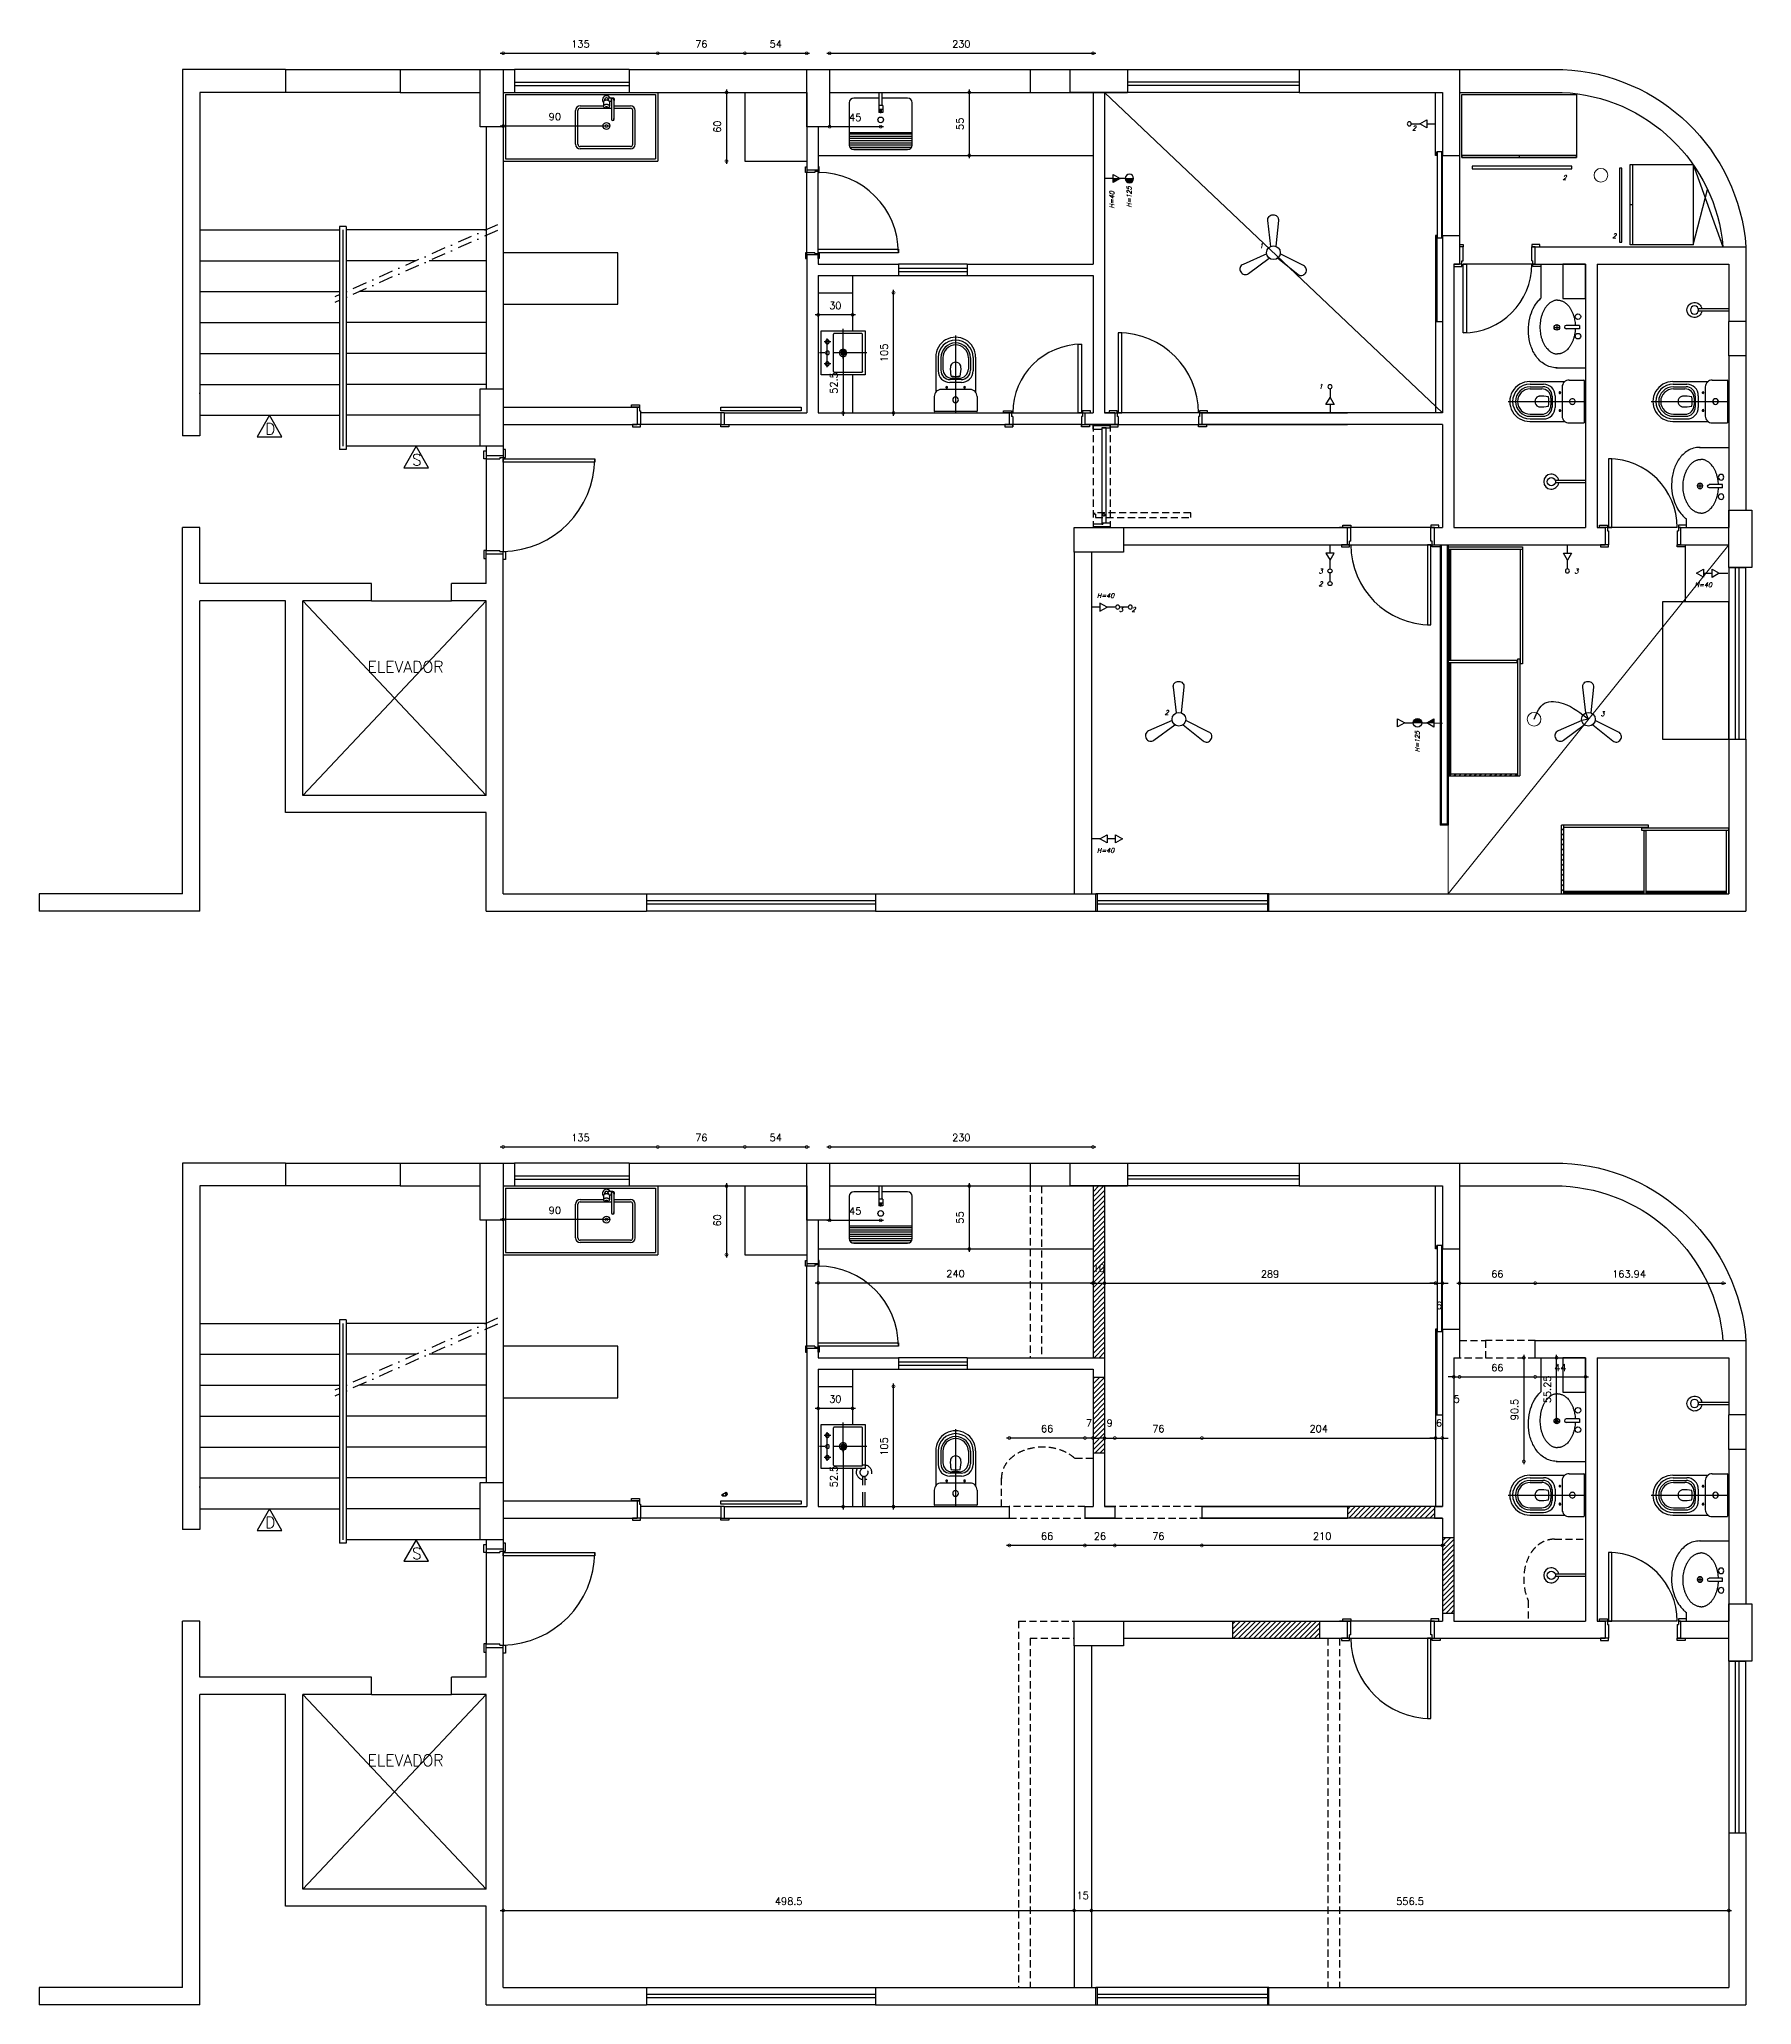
# Model space of a CAD drawing. Extents: x 126968 to 132038, y -1805 to 3860.
# Drawn here: x 127099 to 128594, y 2143 to 3860 of the extents above; entities that cross this region are included whole.
import ezdxf
from ezdxf.enums import TextEntityAlignment as Align

# ---------------------------------------------------------------- set-up
doc = ezdxf.new("R2010")
doc.units = 0
doc.header["$MEASUREMENT"] = 0
doc.header["$PDMODE"] = 3
for name, pattern in [('AXES', [0.54, 0.3, -0.08, 0.08, -0.08]), ('CACHE', [0.24, 0.12, -0.12]), ('CONTINU', [0]), ('DASHDOT', [1, 0.5, -0.25, 0, -0.25]), ('HIDDEN', [0.375, 0.25, -0.125])]:
    doc.linetypes.add(name, pattern=pattern)
doc.layers.get('0').update_dxf_attribs({"linetype": 'CONTINUOUS'})
doc.layers.get('Defpoints').update_dxf_attribs({"linetype": 'CONTINUOUS'})
doc.layers.add('COTA', color=8, linetype='CONTINUOUS', lineweight=5)
for name, color, linetype in [('EIXO', 1, 'DASHDOT'), ('ELÉTRICO', 10, 'CONTINUOUS'), ('ESCR03', 3, 'CONTINUOUS'), ('LUMINOTÉCNICO', 10, 'CONTINUOUS'), ('PENA01', 1, 'CONTINUOUS'), ('PENA02', 2, 'CONTINUOUS'), ('PENA03', 3, 'CONTINUOUS'), ('PENA04', 4, 'CONTINUOUS'), ('PENA06', 6, 'CONTINUOUS')]:
    doc.layers.add(name, color=color, linetype=linetype)
doc.layers.add('PROJEÇÃO', color=1, linetype='HIDDEN', transparency=0.51)
doc.styles.add('REGUA80', font='romans.shx')
doc.styles.add('ROMANS', font='ROMANS.SHX')
doc.styles.get("Standard").update_dxf_attribs({"font": 'romans.shx'})
doc.dimstyles.new('COTAS_1_25', dxfattribs={"dimscale": 25, "dimtxt": 0.25, "dimasz": 0.2, "dimexe": 0.1, "dimexo": 0.2, "dimgap": 0.2, "dimtad": 1, "dimdsep": 46, "dimtxsty": 'Standard', "dimblk1": 'DOTSMALL', "dimblk2": 'DOTSMALL', "dimsah": 1, "dimcen": 0.1, "dimdle": 0.1, "dimse1": 1, "dimse2": 1, "dimclrt": 2, "dimadec": 0, "dimazin": 0, "dimtfac": 1, "dimtmove": 2, "dimatfit": 3, "dimldrblk": 'DOTSMALL', "dimfxl": 1, "dimtolj": 1, "dimtzin": 0, "dimarcsym": 0})
pattern_1 = [(45, (89948.3493, -6200.0578), (-2.2097087, 2.2097087), [])]
pattern_2 = [(45, (88137.1653, -5236.4852), (-2.2097087, 2.2097087), [])]

msp = doc.modelspace()

# ---------------------------------------------------------------- texts
at = {"style": 'REGUA80', "oblique": 15}
for s, p in [('2', (128298.007, 3779.92)), ('2', (128429.329, 3736.74)), ('1', (128164.472, 3677.186)), ('2', (128472.788, 3685.912)), ('1', (128216.419, 3554.349)), ('2', (128216.419, 3381.978)), ('3', (128216.419, 3393.025)), ('3', (128439.634, 3393.025)), ('H=40', (128544.604, 3381.129)), ('3', (128042.051, 3359.584)), ('2', (128053.098, 3359.584)), ('2', (128081.972, 3269.686)), ('3', (128462.453, 3268.419)), ('H=40', (128022.766, 3149.201))]:
    msp.add_text(s, height=4, dxfattribs=at).set_placement(p)
for s, rotation, p in [('H=40', 90, (128037.891, 3711.781)), ('H=125', 90, (128052.857, 3712.512)), ('H=40', 360, (128022.766, 3371.674)), ('H=125', 90, (128304.495, 3236.845))]:
    msp.add_text(s, height=4, rotation=rotation, dxfattribs=at).set_placement(p)
at = {"layer": 'ESCR03', "color": 3, "linetype": 'Continuous', "style": 'ROMANS'}
for s, p in [('D', (127301.044, 3519.311)), ('S', (127429.044, 3492.311)), ('ELEVADOR', (127419.187, 3311.556)), ('D', (127301.044, 2564.253)), ('S', (127429.044, 2537.253)), ('ELEVADOR', (127419.187, 2356.498))]:
    msp.add_text(s, height=10, dxfattribs=at).set_placement(p, align=Align.MIDDLE)

# ---------------------------------------------------------------- blocks, each defined once
blk = doc.blocks.new('LAVATORIO02')
at = {"layer": 'PENA02', "linetype": 'Continuous'}
for p, q in [((-0.438, 0.251), (-0.487, 0.251)), ((-0.463, 0.275), (-0.463, 0.226)), ((-0.475, 0.054), (-0.475, 0.17)), ((-0.445, 0.054), (-0.475, 0.054)), ((-0.445, 0.054), (-0.445, 0.17))]:
    blk.add_line(p, q, dxfattribs=at)
for centre in [(-0.463, 0.251), (-0.539, 0.067), (-0.369, 0.067)]:
    blk.add_circle(centre, 0.0243, dxfattribs=at)
blk.add_arc((-0.46, 0.17), 0.015, 0, 180, dxfattribs=at)
blk.add_rational_spline([(-0.225, 0.244), (-0.225, 0.399), (-0.46, 0.399), (-0.695, 0.399), (-0.695, 0.244)], [1, 0.688869268643, 1, 0.688869268642, 1], degree=2, knots=[3.141593, 3.141593, 3.141593, 4.712389, 4.712389, 6.283185, 6.283185, 6.283185], dxfattribs=at)
for points, weights in [([(-0.475, 0.09), (-0.695, 0.099), (-0.695, 0.244)], [0.97289345728, 0.703070764225, 1]), ([(-0.225, 0.244), (-0.225, 0.099), (-0.445, 0.09)], [1, 0.703070764227, 0.972893457279])]:
    blk.add_rational_spline(points, weights, degree=2, dxfattribs=at)
blk = doc.blocks.new('Chuveiro-30cm')
for p, q in [((0, 0.02), (-0.531, 0.02)), ((0, -0.02), (-0.531, -0.02))]:
    blk.add_line(p, q)
blk.add_circle((-0.599, 0), 0.0714)
blk.add_arc((-0.599, 0), 0.131, 8.7566, 351.2434)
blk = doc.blocks.new('7013017_p')
at = {"linetype": 'CONTINU'}
for points in [[(0, -0.677), (0, 0)], [(-0.187, -0.144), (-0.187, -0.015)], [(-0.185, -0.012), (0.185, -0.012)], [(0.187, -0.144), (0.187, -0.015)], [(-0.174, -0.488), (-0.174, -0.182)], [(-0.127, -0.205), (0.127, -0.205)], [(-0.087, -0.224), (-0.069, -0.224)], [(-0.078, -0.235), (-0.078, -0.215)], [(-0.051, -0.266), (0.051, -0.266)], [(-0.048, -0.292), (0.048, -0.292)], [(-0.03, -0.303), (0.03, -0.303)], [(0.068, -0.224), (0.089, -0.224)], [(0.078, -0.235), (0.078, -0.214)], [(0.174, -0.488), (0.174, -0.182)], [(-0.152, -0.485), (-0.152, -0.367)], [(-0.129, -0.483), (-0.129, -0.373)], [(-0.111, -0.483), (-0.111, -0.383)], [(0.111, -0.483), (0.111, -0.383)], [(0.129, -0.483), (0.129, -0.373)], [(0.152, -0.485), (0.152, -0.367)]]:
    blk.add_lwpolyline(points, dxfattribs=at)
for points in [[(-0.185, -0.012, 0.41424), (-0.187, -0.015)], [(-0.187, -0.144, 0.414214), (-0.127, -0.205)], [(0, -0.09, 1), (0, -0.14)], [(0, -0.14, 1), (0, -0.09)], [(0.127, -0.205, 0.414214), (0.187, -0.144)], [(0.187, -0.015, 0.414275), (0.185, -0.012)], [(-0.051, -0.266, 0.414214), (-0.152, -0.367)], [(-0.048, -0.292, 0.414214), (-0.129, -0.373)], [(-0.03, -0.303, 0.414214), (-0.111, -0.383)], [(-0.078, -0.217, 1), (-0.078, -0.232)], [(-0.078, -0.232, 1), (-0.078, -0.217)], [(-0.04, -0.323, 0.078063), (-0.046, -0.404)], [(0.04, -0.323, 0.080389), (-0.04, -0.323)], [(0.111, -0.383, 0.414214), (0.03, -0.303)], [(0.046, -0.404, 0.078063), (0.04, -0.323)], [(0.129, -0.373, 0.414214), (0.048, -0.292)], [(0.152, -0.367, 0.414214), (0.051, -0.266)], [(0.078, -0.217, 1), (0.078, -0.232)], [(0.078, -0.232, 1), (0.078, -0.217)], [(-0.174, -0.488, 1.000333), (0.174, -0.488)], [(-0.152, -0.485, 1), (0.152, -0.485)], [(-0.129, -0.483, 0.999998), (0.129, -0.483)], [(-0.111, -0.483, 0.999998), (0.111, -0.483)], [(-0.046, -0.404, 0.07471), (-0.044, -0.413)], [(-0.044, -0.413, 0.675827), (0.044, -0.413)], [(0.044, -0.413, 0.07471), (0.046, -0.404)]]:
    blk.add_lwpolyline(points, format="xyb", dxfattribs=at)
blk = doc.blocks.new('7407317_p')
at = {"linetype": 'Continuous'}
blk.add_lwpolyline([(-0.2, 0.2), (0.2, 0.2), (0.2, -0.2), (-0.2, -0.2)], close=True, dxfattribs=at)
at = {"linetype": 'AXES'}
for points in [[(0, -0.216), (0, 0.215)], [(-0.13, 0.144), (0.13, 0.144)], [(-0.1, 0.112), (-0.1, 0.173)], [(-0.051, 0), (0.218, 0)], [(0.1, 0.112), (0.1, 0.173)]]:
    blk.add_lwpolyline(points, dxfattribs=at)
at = {"linetype": 'CONTINU'}
for points in [[(-0.17, 0.087, 0.414575), (-0.175, 0.082)], [(0, 0.033, 1.00002), (0, -0.033)], [(0, 0.022, 1.00002), (0, -0.022)], [(0, 0.161, 1.00002), (0, 0.126)], [(0, 0.126, 1.00004), (0, 0.161)], [(0, -0.033, 1.00002), (0, 0.033)], [(0, -0.022, 1.00006), (0, 0.022)], [(0.175, 0.082, 0.41461), (0.17, 0.087)], [(-0.174, -0.174, -0.197037), (-0.175, -0.17)], [(-0.175, -0.17, 0.414577), (-0.17, -0.175)], [(-0.17, -0.175, -0.197039), (-0.174, -0.174)], [(0.171, -0.175, 0.413841), (0.175, -0.171)]]:
    blk.add_lwpolyline(points, format="xyb", dxfattribs=at)
for points in [[(-0.175, 0.082), (-0.175, -0.17)], [(-0.17, 0.087), (0.17, 0.087)], [(0.175, -0.171), (0.175, 0.082)], [(-0.17, -0.175), (0.171, -0.175)]]:
    blk.add_lwpolyline(points, dxfattribs=at)
at = {"linetype": 'CACHE'}
for points in [[(-0.1, 0.161, 1.000021), (-0.1, 0.126)], [(-0.1, 0.126, 1.000078), (-0.1, 0.161)], [(0.1, 0.161, 1.000019), (0.1, 0.126)], [(0.1, 0.126, 1.000063), (0.1, 0.161)]]:
    blk.add_lwpolyline(points, format="xyb", dxfattribs=at)
blk = doc.blocks.new('_DOTSMALL')
at = {"color": 0, "linetype": 'ByBlock', "const_width": 0.5}
blk.add_lwpolyline([(-0.0625, 0, 1), (0.0625, 0, 1)], format="xyb", close=True, dxfattribs=at)
blk = doc.blocks.new('*D273')
at = {"layer": 'COTA', "color": 0, "lineweight": -2, "transparency": 16777216}
blk.add_line((127501.9, 2892.2), (127641.9, 2892.2), dxfattribs=at)
at = {"layer": 'Defpoints', "color": 0, "transparency": 16777216}
for p in [(127639.4, 2892.2), (127504.4, 2858.1), (127639.4, 2858.1)]:
    blk.add_point(p, dxfattribs=at)
at = {"layer": 'COTA', "color": 0, "lineweight": -2, "transparency": 16777216, "xscale": 5, "yscale": 5, "zscale": 5, "rotation": 180}
blk.add_blockref('_DOTSMALL', (127504.4, 2892.2), dxfattribs=at)
at = {"layer": 'COTA', "color": 0, "lineweight": -2, "transparency": 16777216, "xscale": 5, "yscale": 5, "zscale": 5}
blk.add_blockref('_DOTSMALL', (127639.4, 2892.2), dxfattribs=at)
at = {"layer": 'COTA', "color": 2, "transparency": 16777216, "insert": (127571.9, 2900.4), "char_height": 6.25, "attachment_point": 5}
blk.add_mtext('\\A1;135', dxfattribs=at)
blk = doc.blocks.new('*D274')
at = {"layer": 'COTA', "color": 0, "lineweight": -2, "transparency": 16777216}
blk.add_line((127636.9, 2892.2), (127717.9, 2892.2), dxfattribs=at)
at = {"layer": 'Defpoints', "color": 0, "transparency": 16777216}
for p in [(127715.4, 2892.2), (127639.4, 2858.1), (127715.4, 2858.1)]:
    blk.add_point(p, dxfattribs=at)
at = {"layer": 'COTA', "color": 0, "lineweight": -2, "transparency": 16777216, "xscale": 5, "yscale": 5, "zscale": 5, "rotation": 180}
blk.add_blockref('_DOTSMALL', (127639.4, 2892.2), dxfattribs=at)
at = {"layer": 'COTA', "color": 0, "lineweight": -2, "transparency": 16777216, "xscale": 5, "yscale": 5, "zscale": 5}
blk.add_blockref('_DOTSMALL', (127715.4, 2892.2), dxfattribs=at)
at = {"layer": 'COTA', "color": 2, "transparency": 16777216, "insert": (127677.4, 2900.4), "char_height": 6.25, "attachment_point": 5}
blk.add_mtext('\\A1;76', dxfattribs=at)
blk = doc.blocks.new('*D275')
at = {"layer": 'COTA', "color": 0, "lineweight": -2, "transparency": 16777216}
blk.add_line((127712.9, 2892.2), (127771.9, 2892.2), dxfattribs=at)
at = {"layer": 'Defpoints', "color": 0, "transparency": 16777216}
for p in [(127769.4, 2892.2), (127715.4, 2858.1), (127769.4, 2858.1)]:
    blk.add_point(p, dxfattribs=at)
at = {"layer": 'COTA', "color": 0, "lineweight": -2, "transparency": 16777216, "xscale": 5, "yscale": 5, "zscale": 5, "rotation": 180}
blk.add_blockref('_DOTSMALL', (127715.4, 2892.2), dxfattribs=at)
at = {"layer": 'COTA', "color": 0, "lineweight": -2, "transparency": 16777216, "xscale": 5, "yscale": 5, "zscale": 5}
blk.add_blockref('_DOTSMALL', (127769.4, 2892.2), dxfattribs=at)
at = {"layer": 'COTA', "color": 2, "transparency": 16777216, "insert": (127742.4, 2900.4), "char_height": 6.25, "attachment_point": 5}
blk.add_mtext('\\A1;54', dxfattribs=at)
blk = doc.blocks.new('*D276')
at = {"layer": 'COTA', "color": 0, "lineweight": -2, "transparency": 16777216}
blk.add_line((127699.4, 2860.6), (127699.4, 2795.6), dxfattribs=at)
at = {"layer": 'Defpoints', "color": 0, "transparency": 16777216}
for p in [(127715.4, 2858.1), (127699.4, 2798.1), (127715.4, 2798.1)]:
    blk.add_point(p, dxfattribs=at)
at = {"layer": 'COTA', "color": 0, "lineweight": -2, "transparency": 16777216, "xscale": 5, "yscale": 5, "zscale": 5}
for p, rotation in [((127699.4, 2858.1), 90), ((127699.4, 2798.1), 270)]:
    blk.add_blockref('_DOTSMALL', p, dxfattribs=dict(at, rotation=rotation))
at = {"layer": 'COTA', "color": 2, "transparency": 16777216, "insert": (127691.3, 2828.1), "char_height": 6.25, "attachment_point": 5, "rotation": 90}
blk.add_mtext('\\A1;60', dxfattribs=at)
blk = doc.blocks.new('*D277')
at = {"layer": 'COTA', "color": 0, "lineweight": -2, "transparency": 16777216}
blk.add_line((127597.1, 2828.8), (127501.9, 2828.8), dxfattribs=at)
at = {"layer": 'Defpoints', "color": 0, "transparency": 16777216}
for p in [(127504.4, 2828.8), (127504.4, 2828.8), (127594.6, 2828.8)]:
    blk.add_point(p, dxfattribs=at)
at = {"layer": 'COTA', "color": 0, "lineweight": -2, "transparency": 16777216, "xscale": 5, "yscale": 5, "zscale": 5, "rotation": 180}
blk.add_blockref('_DOTSMALL', (127504.4, 2828.8), dxfattribs=at)
at = {"layer": 'COTA', "color": 0, "lineweight": -2, "transparency": 16777216, "xscale": 5, "yscale": 5, "zscale": 5}
blk.add_blockref('_DOTSMALL', (127594.6, 2828.8), dxfattribs=at)
at = {"layer": 'COTA', "color": 2, "transparency": 16777216, "insert": (127549.5, 2836.9), "char_height": 6.25, "attachment_point": 5}
blk.add_mtext('\\A1;90', dxfattribs=at)
blk = doc.blocks.new('*D278')
at = {"layer": 'COTA', "color": 0, "lineweight": -2, "transparency": 16777216}
blk.add_line((127786.9, 2892.2), (128021.9, 2892.2), dxfattribs=at)
at = {"layer": 'Defpoints', "color": 0, "transparency": 16777216}
for p in [(128019.4, 2892.2), (127789.4, 2858.1), (128019.4, 2858.1)]:
    blk.add_point(p, dxfattribs=at)
at = {"layer": 'COTA', "color": 0, "lineweight": -2, "transparency": 16777216, "xscale": 5, "yscale": 5, "zscale": 5, "rotation": 180}
blk.add_blockref('_DOTSMALL', (127789.4, 2892.2), dxfattribs=at)
at = {"layer": 'COTA', "color": 0, "lineweight": -2, "transparency": 16777216, "xscale": 5, "yscale": 5, "zscale": 5}
blk.add_blockref('_DOTSMALL', (128019.4, 2892.2), dxfattribs=at)
at = {"layer": 'COTA', "color": 2, "transparency": 16777216, "insert": (127904.4, 2900.4), "char_height": 6.25, "attachment_point": 5}
blk.add_mtext('\\A1;230', dxfattribs=at)
blk = doc.blocks.new('*D279')
at = {"layer": 'COTA', "color": 0, "lineweight": -2, "transparency": 16777216}
blk.add_line((127776.9, 2773.5), (128021.9, 2773.5), dxfattribs=at)
at = {"layer": 'Defpoints', "color": 0, "transparency": 16777216}
for p in [(127779.4, 2803.1), (128019.4, 2803.1), (128019.4, 2773.5)]:
    blk.add_point(p, dxfattribs=at)
at = {"layer": 'COTA', "color": 0, "lineweight": -2, "transparency": 16777216, "xscale": 5, "yscale": 5, "zscale": 5, "rotation": 180}
blk.add_blockref('_DOTSMALL', (127779.4, 2773.5), dxfattribs=at)
at = {"layer": 'COTA', "color": 0, "lineweight": -2, "transparency": 16777216, "xscale": 5, "yscale": 5, "zscale": 5}
blk.add_blockref('_DOTSMALL', (128019.4, 2773.5), dxfattribs=at)
at = {"layer": 'COTA', "color": 2, "transparency": 16777216, "insert": (127899.4, 2781.6), "char_height": 6.25, "attachment_point": 5}
blk.add_mtext('\\A1;240', dxfattribs=at)
blk = doc.blocks.new('*D280')
at = {"layer": 'COTA', "color": 0, "lineweight": -2, "transparency": 16777216}
blk.add_line((127911.3, 2860.6), (127911.3, 2800.6), dxfattribs=at)
at = {"layer": 'Defpoints', "color": 0, "transparency": 16777216}
for p in [(127789.4, 2858.1), (127789.4, 2803.1), (127911.3, 2803.1)]:
    blk.add_point(p, dxfattribs=at)
at = {"layer": 'COTA', "color": 0, "lineweight": -2, "transparency": 16777216, "xscale": 5, "yscale": 5, "zscale": 5}
for p, rotation in [((127911.3, 2858.1), 90), ((127911.3, 2803.1), 270)]:
    blk.add_blockref('_DOTSMALL', p, dxfattribs=dict(at, rotation=rotation))
at = {"layer": 'COTA', "color": 2, "transparency": 16777216, "insert": (127903.2, 2830.6), "char_height": 6.25, "attachment_point": 5, "rotation": 90}
blk.add_mtext('\\A1;55', dxfattribs=at)
blk = doc.blocks.new('*D281')
at = {"layer": 'COTA', "color": 0, "lineweight": -2, "transparency": 16777216}
blk.add_line((127836.5, 2828.1), (127786.9, 2828.1), dxfattribs=at)
at = {"layer": 'Defpoints', "color": 0, "transparency": 16777216}
for p in [(127789.4, 2834.1), (127834, 2834.1), (127789.4, 2828.1)]:
    blk.add_point(p, dxfattribs=at)
at = {"layer": 'COTA', "color": 0, "lineweight": -2, "transparency": 16777216, "xscale": 5, "yscale": 5, "zscale": 5, "rotation": 180}
blk.add_blockref('_DOTSMALL', (127789.4, 2828.1), dxfattribs=at)
at = {"layer": 'COTA', "color": 0, "lineweight": -2, "transparency": 16777216, "xscale": 5, "yscale": 5, "zscale": 5}
blk.add_blockref('_DOTSMALL', (127834, 2828.1), dxfattribs=at)
at = {"layer": 'COTA', "color": 2, "transparency": 16777216, "insert": (127811.7, 2836.3), "char_height": 6.25, "attachment_point": 5}
blk.add_mtext('\\A1;45', dxfattribs=at)
blk = doc.blocks.new('*D282')
at = {"layer": 'COTA', "color": 0, "lineweight": -2, "transparency": 16777216}
blk.add_line((128016.9, 2773.2), (128031.9, 2773.2), dxfattribs=at)
at = {"layer": 'Defpoints', "color": 0, "transparency": 16777216}
for p in [(128029.4, 2773.2), (128019.4, 2708.1), (128029.4, 2708.1)]:
    blk.add_point(p, dxfattribs=at)
at = {"layer": 'COTA', "color": 0, "lineweight": -2, "transparency": 16777216, "xscale": 5, "yscale": 5, "zscale": 5, "rotation": 180}
blk.add_blockref('_DOTSMALL', (128019.4, 2773.2), dxfattribs=at)
at = {"layer": 'COTA', "color": 0, "lineweight": -2, "transparency": 16777216, "xscale": 5, "yscale": 5, "zscale": 5}
blk.add_blockref('_DOTSMALL', (128029.4, 2773.2), dxfattribs=at)
at = {"layer": 'COTA', "color": 2, "transparency": 16777216, "insert": (128024.4, 2786.3), "char_height": 6.25, "attachment_point": 5}
blk.add_mtext('\\A1;10', dxfattribs=at)
blk = doc.blocks.new('*D283')
at = {"layer": 'COTA', "color": 0, "lineweight": -2, "transparency": 16777216}
blk.add_line((128026.9, 2773.2), (128320.9, 2773.2), dxfattribs=at)
at = {"layer": 'Defpoints', "color": 0, "transparency": 16777216}
for p in [(128318.4, 2858.1), (128318.4, 2773.2), (128029.4, 2708.1)]:
    blk.add_point(p, dxfattribs=at)
at = {"layer": 'COTA', "color": 0, "lineweight": -2, "transparency": 16777216, "xscale": 5, "yscale": 5, "zscale": 5, "rotation": 180}
blk.add_blockref('_DOTSMALL', (128029.4, 2773.2), dxfattribs=at)
at = {"layer": 'COTA', "color": 0, "lineweight": -2, "transparency": 16777216, "xscale": 5, "yscale": 5, "zscale": 5}
blk.add_blockref('_DOTSMALL', (128318.4, 2773.2), dxfattribs=at)
at = {"layer": 'COTA', "color": 2, "transparency": 16777216, "insert": (128173.9, 2781.3), "char_height": 6.25, "attachment_point": 5}
blk.add_mtext('\\A1;289', dxfattribs=at)
blk = doc.blocks.new('*D284')
at = {"layer": 'COTA', "color": 0, "lineweight": -2, "transparency": 16777216}
for p, q in [((128318.4, 2773.2), (128313.4, 2773.2)), ((128318.4, 2773.2), (128324.4, 2773.2)), ((128324.4, 2773.2), (128329.4, 2773.2))]:
    blk.add_line(p, q, dxfattribs=at)
at = {"layer": 'Defpoints', "color": 0, "transparency": 16777216}
for p in [(128318.4, 2858.1), (128324.4, 2858.1), (128324.4, 2773.2)]:
    blk.add_point(p, dxfattribs=at)
at = {"layer": 'COTA', "color": 0, "lineweight": -2, "transparency": 16777216, "xscale": 5, "yscale": 5, "zscale": 5}
blk.add_blockref('_DOTSMALL', (128318.4, 2773.2), dxfattribs=at)
at = {"layer": 'COTA', "color": 0, "lineweight": -2, "transparency": 16777216, "xscale": 5, "yscale": 5, "zscale": 5, "rotation": 180}
blk.add_blockref('_DOTSMALL', (128324.4, 2773.2), dxfattribs=at)
at = {"layer": 'COTA', "color": 2, "transparency": 16777216, "insert": (128321.4, 2753.8), "char_height": 6.25, "attachment_point": 5}
blk.add_mtext('\\A1;6', dxfattribs=at)
blk = doc.blocks.new('*D285')
at = {"layer": 'COTA', "color": 0, "lineweight": -2, "transparency": 16777216}
blk.add_line((128326.9, 2544.2), (128111.9, 2544.2), dxfattribs=at)
at = {"layer": 'Defpoints', "color": 0, "transparency": 16777216}
for p in [(128114.4, 2568.1), (128324.4, 2568.1), (128114.4, 2544.2)]:
    blk.add_point(p, dxfattribs=at)
at = {"layer": 'COTA', "color": 0, "lineweight": -2, "transparency": 16777216, "xscale": 5, "yscale": 5, "zscale": 5, "rotation": 180}
blk.add_blockref('_DOTSMALL', (128114.4, 2544.2), dxfattribs=at)
at = {"layer": 'COTA', "color": 0, "lineweight": -2, "transparency": 16777216, "xscale": 5, "yscale": 5, "zscale": 5}
blk.add_blockref('_DOTSMALL', (128324.4, 2544.2), dxfattribs=at)
at = {"layer": 'COTA', "color": 2, "transparency": 16777216, "insert": (128219.4, 2552.3), "char_height": 6.25, "attachment_point": 5}
blk.add_mtext('\\A1;210', dxfattribs=at)
blk = doc.blocks.new('*D286')
at = {"layer": 'COTA', "color": 0, "lineweight": -2, "transparency": 16777216}
blk.add_line((128116.9, 2544.2), (128035.9, 2544.2), dxfattribs=at)
at = {"layer": 'Defpoints', "color": 0, "transparency": 16777216}
for p in [(128038.4, 2568.1), (128114.4, 2568.1), (128038.4, 2544.2)]:
    blk.add_point(p, dxfattribs=at)
at = {"layer": 'COTA', "color": 0, "lineweight": -2, "transparency": 16777216, "xscale": 5, "yscale": 5, "zscale": 5, "rotation": 180}
blk.add_blockref('_DOTSMALL', (128038.4, 2544.2), dxfattribs=at)
at = {"layer": 'COTA', "color": 0, "lineweight": -2, "transparency": 16777216, "xscale": 5, "yscale": 5, "zscale": 5}
blk.add_blockref('_DOTSMALL', (128114.4, 2544.2), dxfattribs=at)
at = {"layer": 'COTA', "color": 2, "transparency": 16777216, "insert": (128076.4, 2552.3), "char_height": 6.25, "attachment_point": 5}
blk.add_mtext('\\A1;76', dxfattribs=at)
blk = doc.blocks.new('*D287')
at = {"layer": 'COTA', "color": 0, "lineweight": -2, "transparency": 16777216}
blk.add_line((128040.9, 2544.2), (128009.8, 2544.2), dxfattribs=at)
at = {"layer": 'Defpoints', "color": 0, "transparency": 16777216}
for p in [(128012.3, 2568.1), (128038.4, 2568.1), (128012.3, 2544.2)]:
    blk.add_point(p, dxfattribs=at)
at = {"layer": 'COTA', "color": 0, "lineweight": -2, "transparency": 16777216, "xscale": 5, "yscale": 5, "zscale": 5, "rotation": 180}
blk.add_blockref('_DOTSMALL', (128012.3, 2544.2), dxfattribs=at)
at = {"layer": 'COTA', "color": 0, "lineweight": -2, "transparency": 16777216, "xscale": 5, "yscale": 5, "zscale": 5}
blk.add_blockref('_DOTSMALL', (128038.4, 2544.2), dxfattribs=at)
at = {"layer": 'COTA', "color": 2, "transparency": 16777216, "insert": (128025.4, 2552.3), "char_height": 6.25, "attachment_point": 5}
blk.add_mtext('\\A1;26', dxfattribs=at)
blk = doc.blocks.new('*D288')
at = {"layer": 'COTA', "color": 0, "lineweight": -2, "transparency": 16777216}
blk.add_line((128014.8, 2544.2), (127943.8, 2544.2), dxfattribs=at)
at = {"layer": 'Defpoints', "color": 0, "transparency": 16777216}
for p in [(127946.3, 2568.1), (128012.3, 2568.1), (127946.3, 2544.2)]:
    blk.add_point(p, dxfattribs=at)
at = {"layer": 'COTA', "color": 0, "lineweight": -2, "transparency": 16777216, "xscale": 5, "yscale": 5, "zscale": 5, "rotation": 180}
blk.add_blockref('_DOTSMALL', (127946.3, 2544.2), dxfattribs=at)
at = {"layer": 'COTA', "color": 0, "lineweight": -2, "transparency": 16777216, "xscale": 5, "yscale": 5, "zscale": 5}
blk.add_blockref('_DOTSMALL', (128012.3, 2544.2), dxfattribs=at)
at = {"layer": 'COTA', "color": 2, "transparency": 16777216, "insert": (127979.3, 2552.3), "char_height": 6.25, "attachment_point": 5}
blk.add_mtext('\\A1;66', dxfattribs=at)
blk = doc.blocks.new('*D289')
at = {"layer": 'COTA', "color": 0, "lineweight": -2, "transparency": 16777216}
for p, q in [((128012.3, 2638), (128007.3, 2638)), ((128019.4, 2638), (128012.3, 2638)), ((128019.4, 2638), (128024.4, 2638))]:
    blk.add_line(p, q, dxfattribs=at)
at = {"layer": 'Defpoints', "color": 0, "transparency": 16777216}
for p in [(128012.3, 2638), (128012.3, 2578.1), (128019.4, 2578.1)]:
    blk.add_point(p, dxfattribs=at)
at = {"layer": 'COTA', "color": 0, "lineweight": -2, "transparency": 16777216, "xscale": 5, "yscale": 5, "zscale": 5}
blk.add_blockref('_DOTSMALL', (128012.3, 2638), dxfattribs=at)
at = {"layer": 'COTA', "color": 0, "lineweight": -2, "transparency": 16777216, "xscale": 5, "yscale": 5, "zscale": 5, "rotation": 180}
blk.add_blockref('_DOTSMALL', (128019.4, 2638), dxfattribs=at)
at = {"layer": 'COTA', "color": 2, "transparency": 16777216, "insert": (128015.9, 2651.1), "char_height": 6.25, "attachment_point": 5}
blk.add_mtext('\\A1;7', dxfattribs=at)
blk = doc.blocks.new('*D290')
at = {"layer": 'COTA', "color": 0, "lineweight": -2, "transparency": 16777216}
blk.add_line((128014.8, 2638), (127943.8, 2638), dxfattribs=at)
at = {"layer": 'Defpoints', "color": 0, "transparency": 16777216}
for p in [(127946.3, 2638), (127946.3, 2578.1), (128012.3, 2578.1)]:
    blk.add_point(p, dxfattribs=at)
at = {"layer": 'COTA', "color": 0, "lineweight": -2, "transparency": 16777216, "xscale": 5, "yscale": 5, "zscale": 5, "rotation": 180}
blk.add_blockref('_DOTSMALL', (127946.3, 2638), dxfattribs=at)
at = {"layer": 'COTA', "color": 0, "lineweight": -2, "transparency": 16777216, "xscale": 5, "yscale": 5, "zscale": 5}
blk.add_blockref('_DOTSMALL', (128012.3, 2638), dxfattribs=at)
at = {"layer": 'COTA', "color": 2, "transparency": 16777216, "insert": (127979.3, 2646.1), "char_height": 6.25, "attachment_point": 5}
blk.add_mtext('\\A1;66', dxfattribs=at)
blk = doc.blocks.new('*D291')
at = {"layer": 'COTA', "color": 0, "lineweight": -2, "transparency": 16777216}
for p, q in [((128029.4, 2638), (128024.4, 2638)), ((128029.4, 2638), (128038.4, 2638)), ((128038.4, 2638), (128043.4, 2638))]:
    blk.add_line(p, q, dxfattribs=at)
at = {"layer": 'Defpoints', "color": 0, "transparency": 16777216}
for p in [(128038.4, 2638), (128029.4, 2578.1), (128038.4, 2578.1)]:
    blk.add_point(p, dxfattribs=at)
at = {"layer": 'COTA', "color": 0, "lineweight": -2, "transparency": 16777216, "xscale": 5, "yscale": 5, "zscale": 5}
blk.add_blockref('_DOTSMALL', (128029.4, 2638), dxfattribs=at)
at = {"layer": 'COTA', "color": 0, "lineweight": -2, "transparency": 16777216, "xscale": 5, "yscale": 5, "zscale": 5, "rotation": 180}
blk.add_blockref('_DOTSMALL', (128038.4, 2638), dxfattribs=at)
at = {"layer": 'COTA', "color": 2, "transparency": 16777216, "insert": (128033.9, 2651.1), "char_height": 6.25, "attachment_point": 5}
blk.add_mtext('\\A1;9', dxfattribs=at)
blk = doc.blocks.new('*D292')
at = {"layer": 'COTA', "color": 0, "lineweight": -2, "transparency": 16777216}
blk.add_line((128035.9, 2638), (128116.9, 2638), dxfattribs=at)
at = {"layer": 'Defpoints', "color": 0, "transparency": 16777216}
for p in [(128114.4, 2638), (128038.4, 2578.1), (128114.4, 2578.1)]:
    blk.add_point(p, dxfattribs=at)
at = {"layer": 'COTA', "color": 0, "lineweight": -2, "transparency": 16777216, "xscale": 5, "yscale": 5, "zscale": 5, "rotation": 180}
blk.add_blockref('_DOTSMALL', (128038.4, 2638), dxfattribs=at)
at = {"layer": 'COTA', "color": 0, "lineweight": -2, "transparency": 16777216, "xscale": 5, "yscale": 5, "zscale": 5}
blk.add_blockref('_DOTSMALL', (128114.4, 2638), dxfattribs=at)
at = {"layer": 'COTA', "color": 2, "transparency": 16777216, "insert": (128076.4, 2646.1), "char_height": 6.25, "attachment_point": 5}
blk.add_mtext('\\A1;76', dxfattribs=at)
blk = doc.blocks.new('*D293')
at = {"layer": 'COTA', "color": 0, "lineweight": -2, "transparency": 16777216}
blk.add_line((128111.9, 2638), (128320.9, 2638), dxfattribs=at)
at = {"layer": 'Defpoints', "color": 0, "transparency": 16777216}
for p in [(128318.4, 2638), (128114.4, 2578.1), (128318.4, 2578.1)]:
    blk.add_point(p, dxfattribs=at)
at = {"layer": 'COTA', "color": 0, "lineweight": -2, "transparency": 16777216, "xscale": 5, "yscale": 5, "zscale": 5, "rotation": 180}
blk.add_blockref('_DOTSMALL', (128114.4, 2638), dxfattribs=at)
at = {"layer": 'COTA', "color": 0, "lineweight": -2, "transparency": 16777216, "xscale": 5, "yscale": 5, "zscale": 5}
blk.add_blockref('_DOTSMALL', (128318.4, 2638), dxfattribs=at)
at = {"layer": 'COTA', "color": 2, "transparency": 16777216, "insert": (128216.4, 2646.1), "char_height": 6.25, "attachment_point": 5}
blk.add_mtext('\\A1;204', dxfattribs=at)
blk = doc.blocks.new('*D294')
at = {"layer": 'COTA', "color": 0, "lineweight": -2, "transparency": 16777216}
for p, q in [((128318.4, 2638), (128313.4, 2638)), ((128318.4, 2638), (128324.4, 2638)), ((128324.4, 2638), (128329.4, 2638))]:
    blk.add_line(p, q, dxfattribs=at)
at = {"layer": 'Defpoints', "color": 0, "transparency": 16777216}
for p in [(128324.4, 2638), (128318.4, 2578.1), (128324.4, 2578.1)]:
    blk.add_point(p, dxfattribs=at)
at = {"layer": 'COTA', "color": 0, "lineweight": -2, "transparency": 16777216, "xscale": 5, "yscale": 5, "zscale": 5}
blk.add_blockref('_DOTSMALL', (128318.4, 2638), dxfattribs=at)
at = {"layer": 'COTA', "color": 0, "lineweight": -2, "transparency": 16777216, "xscale": 5, "yscale": 5, "zscale": 5, "rotation": 180}
blk.add_blockref('_DOTSMALL', (128324.4, 2638), dxfattribs=at)
at = {"layer": 'COTA', "color": 2, "transparency": 16777216, "insert": (128321.4, 2651.1), "char_height": 6.25, "attachment_point": 5}
blk.add_mtext('\\A1;6', dxfattribs=at)
blk = doc.blocks.new('*D295')
at = {"layer": 'COTA', "color": 0, "lineweight": -2, "transparency": 16777216}
blk.add_line((128336.9, 2773.2), (128407.9, 2773.2), dxfattribs=at)
at = {"layer": 'Defpoints', "color": 0, "transparency": 16777216}
for p in [(128405.4, 2773.2), (128339.4, 2723.1), (128405.4, 2723.1)]:
    blk.add_point(p, dxfattribs=at)
at = {"layer": 'COTA', "color": 0, "lineweight": -2, "transparency": 16777216, "xscale": 5, "yscale": 5, "zscale": 5, "rotation": 180}
blk.add_blockref('_DOTSMALL', (128339.4, 2773.2), dxfattribs=at)
at = {"layer": 'COTA', "color": 0, "lineweight": -2, "transparency": 16777216, "xscale": 5, "yscale": 5, "zscale": 5}
blk.add_blockref('_DOTSMALL', (128405.4, 2773.2), dxfattribs=at)
at = {"layer": 'COTA', "color": 2, "transparency": 16777216, "insert": (128372.4, 2781.3), "char_height": 6.25, "attachment_point": 5}
blk.add_mtext('\\A1;66', dxfattribs=at)
blk = doc.blocks.new('*D296')
at = {"layer": 'COTA', "color": 0, "lineweight": -2, "transparency": 16777216}
blk.add_line((128402.9, 2773.2), (128571.9, 2773.2), dxfattribs=at)
at = {"layer": 'Defpoints', "color": 0, "transparency": 16777216}
for p in [(128569.4, 2773.2), (128405.4, 2723.1), (128569.4, 2723.1)]:
    blk.add_point(p, dxfattribs=at)
at = {"layer": 'COTA', "color": 0, "lineweight": -2, "transparency": 16777216, "xscale": 5, "yscale": 5, "zscale": 5, "rotation": 180}
blk.add_blockref('_DOTSMALL', (128405.4, 2773.2), dxfattribs=at)
at = {"layer": 'COTA', "color": 0, "lineweight": -2, "transparency": 16777216, "xscale": 5, "yscale": 5, "zscale": 5}
blk.add_blockref('_DOTSMALL', (128569.4, 2773.2), dxfattribs=at)
at = {"layer": 'COTA', "color": 2, "transparency": 16777216, "insert": (128487.4, 2781.3), "char_height": 6.25, "attachment_point": 5}
blk.add_mtext('\\A1;163.94', dxfattribs=at)
blk = doc.blocks.new('*D297')
at = {"layer": 'COTA', "color": 0, "lineweight": -2, "transparency": 16777216}
for p, q in [((128334.4, 2691.4), (128329.4, 2691.4)), ((128334.4, 2691.4), (128339.4, 2691.4)), ((128339.4, 2691.4), (128344.4, 2691.4))]:
    blk.add_line(p, q, dxfattribs=at)
at = {"layer": 'Defpoints', "color": 0, "transparency": 16777216}
for p in [(128334.4, 2708.1), (128339.4, 2708.1), (128339.4, 2691.4)]:
    blk.add_point(p, dxfattribs=at)
at = {"layer": 'COTA', "color": 0, "lineweight": -2, "transparency": 16777216, "xscale": 5, "yscale": 5, "zscale": 5}
blk.add_blockref('_DOTSMALL', (128334.4, 2691.4), dxfattribs=at)
at = {"layer": 'COTA', "color": 0, "lineweight": -2, "transparency": 16777216, "xscale": 5, "yscale": 5, "zscale": 5, "rotation": 180}
blk.add_blockref('_DOTSMALL', (128339.4, 2691.4), dxfattribs=at)
at = {"layer": 'COTA', "color": 2, "transparency": 16777216, "insert": (128336.9, 2672), "char_height": 6.25, "attachment_point": 5}
blk.add_mtext('\\A1;5', dxfattribs=at)
blk = doc.blocks.new('*D298')
at = {"layer": 'COTA', "color": 0, "lineweight": -2, "transparency": 16777216}
blk.add_line((128336.9, 2691.4), (128407.9, 2691.4), dxfattribs=at)
at = {"layer": 'Defpoints', "color": 0, "transparency": 16777216}
for p in [(128339.4, 2708.1), (128405.4, 2708.1), (128405.4, 2691.4)]:
    blk.add_point(p, dxfattribs=at)
at = {"layer": 'COTA', "color": 0, "lineweight": -2, "transparency": 16777216, "xscale": 5, "yscale": 5, "zscale": 5, "rotation": 180}
blk.add_blockref('_DOTSMALL', (128339.4, 2691.4), dxfattribs=at)
at = {"layer": 'COTA', "color": 0, "lineweight": -2, "transparency": 16777216, "xscale": 5, "yscale": 5, "zscale": 5}
blk.add_blockref('_DOTSMALL', (128405.4, 2691.4), dxfattribs=at)
at = {"layer": 'COTA', "color": 2, "transparency": 16777216, "insert": (128372.4, 2699.5), "char_height": 6.25, "attachment_point": 5}
blk.add_mtext('\\A1;66', dxfattribs=at)
blk = doc.blocks.new('*D299')
at = {"layer": 'COTA', "color": 0, "lineweight": -2, "transparency": 16777216}
blk.add_line((128402.9, 2691.4), (128451.9, 2691.4), dxfattribs=at)
at = {"layer": 'Defpoints', "color": 0, "transparency": 16777216}
for p in [(128405.4, 2708.1), (128449.4, 2708.1), (128449.4, 2691.4)]:
    blk.add_point(p, dxfattribs=at)
at = {"layer": 'COTA', "color": 0, "lineweight": -2, "transparency": 16777216, "xscale": 5, "yscale": 5, "zscale": 5, "rotation": 180}
blk.add_blockref('_DOTSMALL', (128405.4, 2691.4), dxfattribs=at)
at = {"layer": 'COTA', "color": 0, "lineweight": -2, "transparency": 16777216, "xscale": 5, "yscale": 5, "zscale": 5}
blk.add_blockref('_DOTSMALL', (128449.4, 2691.4), dxfattribs=at)
at = {"layer": 'COTA', "color": 2, "transparency": 16777216, "insert": (128427.4, 2699.5), "char_height": 6.25, "attachment_point": 5}
blk.add_mtext('\\A1;44', dxfattribs=at)
blk = doc.blocks.new('*D300')
at = {"layer": 'COTA', "color": 0, "lineweight": -2, "transparency": 16777216}
blk.add_line((128424.1, 2650.4), (128424.1, 2710.6), dxfattribs=at)
at = {"layer": 'Defpoints', "color": 0, "transparency": 16777216}
for p in [(128424.1, 2708.1), (128429.4, 2708.1), (128424.4, 2652.9)]:
    blk.add_point(p, dxfattribs=at)
at = {"layer": 'COTA', "color": 0, "lineweight": -2, "transparency": 16777216, "xscale": 5, "yscale": 5, "zscale": 5}
for p, rotation in [((128424.1, 2708.1), 90), ((128424.1, 2652.9), 270)]:
    blk.add_blockref('_DOTSMALL', p, dxfattribs=dict(at, rotation=rotation))
at = {"layer": 'COTA', "color": 2, "transparency": 16777216, "insert": (128416, 2680.5), "char_height": 6.25, "attachment_point": 5, "rotation": 90}
blk.add_mtext('\\A1;55.25', dxfattribs=at)
blk = doc.blocks.new('*D301')
at = {"layer": 'COTA', "color": 0, "lineweight": -2, "transparency": 16777216}
blk.add_line((128395.5, 2710.6), (128395.5, 2615.1), dxfattribs=at)
at = {"layer": 'Defpoints', "color": 0, "transparency": 16777216}
for p in [(128410.4, 2708.1), (128395.5, 2617.6), (128449.5, 2617.6)]:
    blk.add_point(p, dxfattribs=at)
at = {"layer": 'COTA', "color": 0, "lineweight": -2, "transparency": 16777216, "xscale": 5, "yscale": 5, "zscale": 5}
for p, rotation in [((128395.5, 2708.1), 90), ((128395.5, 2617.6), 270)]:
    blk.add_blockref('_DOTSMALL', p, dxfattribs=dict(at, rotation=rotation))
at = {"layer": 'COTA', "color": 2, "transparency": 16777216, "insert": (128387.4, 2662.9), "char_height": 6.25, "attachment_point": 5, "rotation": 90}
blk.add_mtext('\\A1;90.5', dxfattribs=at)
blk = doc.blocks.new('*D302')
at = {"layer": 'COTA', "color": 0, "lineweight": -2, "transparency": 16777216}
blk.add_line((127501.9, 2225.4), (128005.4, 2225.4), dxfattribs=at)
at = {"layer": 'Defpoints', "color": 0, "transparency": 16777216}
for p in [(128002.9, 2225.4), (127504.4, 2158.1), (128002.9, 2158.1)]:
    blk.add_point(p, dxfattribs=at)
at = {"layer": 'COTA', "color": 0, "lineweight": -2, "transparency": 16777216, "xscale": 5, "yscale": 5, "zscale": 5, "rotation": 180}
blk.add_blockref('_DOTSMALL', (127504.4, 2225.4), dxfattribs=at)
at = {"layer": 'COTA', "color": 0, "lineweight": -2, "transparency": 16777216, "xscale": 5, "yscale": 5, "zscale": 5}
blk.add_blockref('_DOTSMALL', (128002.9, 2225.4), dxfattribs=at)
at = {"layer": 'COTA', "color": 2, "transparency": 16777216, "insert": (127753.7, 2233.5), "char_height": 6.25, "attachment_point": 5}
blk.add_mtext('\\A1;498.5', dxfattribs=at)
blk = doc.blocks.new('*D303')
at = {"layer": 'COTA', "color": 0, "lineweight": -2, "transparency": 16777216}
blk.add_line((128000.4, 2225.4), (128020.4, 2225.4), dxfattribs=at)
at = {"layer": 'Defpoints', "color": 0, "transparency": 16777216}
for p in [(128017.9, 2225.4), (128002.9, 2158.1), (128017.9, 2158.1)]:
    blk.add_point(p, dxfattribs=at)
at = {"layer": 'COTA', "color": 0, "lineweight": -2, "transparency": 16777216, "xscale": 5, "yscale": 5, "zscale": 5, "rotation": 180}
blk.add_blockref('_DOTSMALL', (128002.9, 2225.4), dxfattribs=at)
at = {"layer": 'COTA', "color": 0, "lineweight": -2, "transparency": 16777216, "xscale": 5, "yscale": 5, "zscale": 5}
blk.add_blockref('_DOTSMALL', (128017.9, 2225.4), dxfattribs=at)
at = {"layer": 'COTA', "color": 2, "transparency": 16777216, "insert": (128010.4, 2238.5), "char_height": 6.25, "attachment_point": 5}
blk.add_mtext('\\A1;15', dxfattribs=at)
blk = doc.blocks.new('*D304')
at = {"layer": 'COTA', "color": 0, "lineweight": -2, "transparency": 16777216}
blk.add_line((128015.4, 2225.4), (128576.9, 2225.4), dxfattribs=at)
at = {"layer": 'Defpoints', "color": 0, "transparency": 16777216}
for p in [(128574.4, 2225.4), (128017.9, 2158.1), (128574.4, 2158.1)]:
    blk.add_point(p, dxfattribs=at)
at = {"layer": 'COTA', "color": 0, "lineweight": -2, "transparency": 16777216, "xscale": 5, "yscale": 5, "zscale": 5, "rotation": 180}
blk.add_blockref('_DOTSMALL', (128017.9, 2225.4), dxfattribs=at)
at = {"layer": 'COTA', "color": 0, "lineweight": -2, "transparency": 16777216, "xscale": 5, "yscale": 5, "zscale": 5}
blk.add_blockref('_DOTSMALL', (128574.4, 2225.4), dxfattribs=at)
at = {"layer": 'COTA', "color": 2, "transparency": 16777216, "insert": (128296.2, 2233.5), "char_height": 6.25, "attachment_point": 5}
blk.add_mtext('\\A1;556.5', dxfattribs=at)
blk = doc.blocks.new('*D305')
at = {"layer": 'COTA', "color": 0, "lineweight": -2, "transparency": 16777216}
blk.add_line((127845.2, 2575.6), (127845.2, 2685.6), dxfattribs=at)
at = {"layer": 'Defpoints', "color": 0, "transparency": 16777216}
for p in [(127809.4, 2683.1), (127845.2, 2683.1), (127809.4, 2578.1)]:
    blk.add_point(p, dxfattribs=at)
at = {"layer": 'COTA', "color": 0, "lineweight": -2, "transparency": 16777216, "xscale": 5, "yscale": 5, "zscale": 5}
for p, rotation in [((127845.2, 2683.1), 90), ((127845.2, 2578.1), 270)]:
    blk.add_blockref('_DOTSMALL', p, dxfattribs=dict(at, rotation=rotation))
at = {"layer": 'COTA', "color": 2, "transparency": 16777216, "insert": (127837, 2630.6), "char_height": 6.25, "attachment_point": 5, "rotation": 90}
blk.add_mtext('\\A1;105', dxfattribs=at)
blk = doc.blocks.new('*D306')
at = {"layer": 'COTA', "color": 0, "lineweight": -2, "transparency": 16777216}
blk.add_line((127811.9, 2663.9), (127776.9, 2663.9), dxfattribs=at)
at = {"layer": 'Defpoints', "color": 0, "transparency": 16777216}
for p in [(127779.4, 2683.1), (127809.4, 2683.1), (127779.4, 2663.9)]:
    blk.add_point(p, dxfattribs=at)
at = {"layer": 'COTA', "color": 0, "lineweight": -2, "transparency": 16777216, "xscale": 5, "yscale": 5, "zscale": 5, "rotation": 180}
blk.add_blockref('_DOTSMALL', (127779.4, 2663.9), dxfattribs=at)
at = {"layer": 'COTA', "color": 0, "lineweight": -2, "transparency": 16777216, "xscale": 5, "yscale": 5, "zscale": 5}
blk.add_blockref('_DOTSMALL', (127809.4, 2663.9), dxfattribs=at)
at = {"layer": 'COTA', "color": 2, "transparency": 16777216, "insert": (127794.4, 2672), "char_height": 6.25, "attachment_point": 5}
blk.add_mtext('\\A1;30', dxfattribs=at)
blk = doc.blocks.new('*D307')
at = {"layer": 'COTA', "color": 0, "lineweight": -2, "transparency": 16777216}
blk.add_line((127801.2, 2633.1), (127801.2, 2575.6), dxfattribs=at)
at = {"layer": 'Defpoints', "color": 0, "transparency": 16777216}
for p in [(127801.2, 2630.6), (127801.2, 2578.1), (127801.2, 2578.1)]:
    blk.add_point(p, dxfattribs=at)
at = {"layer": 'COTA', "color": 0, "lineweight": -2, "transparency": 16777216, "xscale": 5, "yscale": 5, "zscale": 5}
for p, rotation in [((127801.2, 2630.6), 90), ((127801.2, 2578.1), 270)]:
    blk.add_blockref('_DOTSMALL', p, dxfattribs=dict(at, rotation=rotation))
at = {"layer": 'COTA', "color": 2, "transparency": 16777216, "insert": (127793.1, 2604.4), "char_height": 6.25, "attachment_point": 5, "rotation": 90}
blk.add_mtext('\\A1;52.5', dxfattribs=at)
blk = doc.blocks.new('*D308')
at = {"layer": 'COTA', "color": 0, "lineweight": -2, "transparency": 16777216}
blk.add_line((127501.9, 3847.3), (127641.9, 3847.3), dxfattribs=at)
at = {"layer": 'Defpoints', "color": 0, "transparency": 16777216}
for p in [(127639.4, 3847.3), (127504.4, 3813.2), (127639.4, 3813.2)]:
    blk.add_point(p, dxfattribs=at)
at = {"layer": 'COTA', "color": 0, "lineweight": -2, "transparency": 16777216, "xscale": 5, "yscale": 5, "zscale": 5, "rotation": 180}
blk.add_blockref('_DOTSMALL', (127504.4, 3847.3), dxfattribs=at)
at = {"layer": 'COTA', "color": 0, "lineweight": -2, "transparency": 16777216, "xscale": 5, "yscale": 5, "zscale": 5}
blk.add_blockref('_DOTSMALL', (127639.4, 3847.3), dxfattribs=at)
at = {"layer": 'COTA', "color": 2, "transparency": 16777216, "insert": (127571.9, 3855.4), "char_height": 6.25, "attachment_point": 5}
blk.add_mtext('\\A1;135', dxfattribs=at)
blk = doc.blocks.new('*D309')
at = {"layer": 'COTA', "color": 0, "lineweight": -2, "transparency": 16777216}
blk.add_line((127636.9, 3847.3), (127717.9, 3847.3), dxfattribs=at)
at = {"layer": 'Defpoints', "color": 0, "transparency": 16777216}
for p in [(127715.4, 3847.3), (127639.4, 3813.2), (127715.4, 3813.2)]:
    blk.add_point(p, dxfattribs=at)
at = {"layer": 'COTA', "color": 0, "lineweight": -2, "transparency": 16777216, "xscale": 5, "yscale": 5, "zscale": 5, "rotation": 180}
blk.add_blockref('_DOTSMALL', (127639.4, 3847.3), dxfattribs=at)
at = {"layer": 'COTA', "color": 0, "lineweight": -2, "transparency": 16777216, "xscale": 5, "yscale": 5, "zscale": 5}
blk.add_blockref('_DOTSMALL', (127715.4, 3847.3), dxfattribs=at)
at = {"layer": 'COTA', "color": 2, "transparency": 16777216, "insert": (127677.4, 3855.4), "char_height": 6.25, "attachment_point": 5}
blk.add_mtext('\\A1;76', dxfattribs=at)
blk = doc.blocks.new('*D310')
at = {"layer": 'COTA', "color": 0, "lineweight": -2, "transparency": 16777216}
blk.add_line((127712.9, 3847.3), (127771.9, 3847.3), dxfattribs=at)
at = {"layer": 'Defpoints', "color": 0, "transparency": 16777216}
for p in [(127769.4, 3847.3), (127715.4, 3813.2), (127769.4, 3813.2)]:
    blk.add_point(p, dxfattribs=at)
at = {"layer": 'COTA', "color": 0, "lineweight": -2, "transparency": 16777216, "xscale": 5, "yscale": 5, "zscale": 5, "rotation": 180}
blk.add_blockref('_DOTSMALL', (127715.4, 3847.3), dxfattribs=at)
at = {"layer": 'COTA', "color": 0, "lineweight": -2, "transparency": 16777216, "xscale": 5, "yscale": 5, "zscale": 5}
blk.add_blockref('_DOTSMALL', (127769.4, 3847.3), dxfattribs=at)
at = {"layer": 'COTA', "color": 2, "transparency": 16777216, "insert": (127742.4, 3855.4), "char_height": 6.25, "attachment_point": 5}
blk.add_mtext('\\A1;54', dxfattribs=at)
blk = doc.blocks.new('*D311')
at = {"layer": 'COTA', "color": 0, "lineweight": -2, "transparency": 16777216}
blk.add_line((127699.4, 3815.7), (127699.4, 3750.7), dxfattribs=at)
at = {"layer": 'Defpoints', "color": 0, "transparency": 16777216}
for p in [(127715.4, 3813.2), (127699.4, 3753.2), (127715.4, 3753.2)]:
    blk.add_point(p, dxfattribs=at)
at = {"layer": 'COTA', "color": 0, "lineweight": -2, "transparency": 16777216, "xscale": 5, "yscale": 5, "zscale": 5}
for p, rotation in [((127699.4, 3813.2), 90), ((127699.4, 3753.2), 270)]:
    blk.add_blockref('_DOTSMALL', p, dxfattribs=dict(at, rotation=rotation))
at = {"layer": 'COTA', "color": 2, "transparency": 16777216, "insert": (127691.3, 3783.2), "char_height": 6.25, "attachment_point": 5, "rotation": 90}
blk.add_mtext('\\A1;60', dxfattribs=at)
blk = doc.blocks.new('*D312')
at = {"layer": 'COTA', "color": 0, "lineweight": -2, "transparency": 16777216}
blk.add_line((127597.1, 3783.8), (127501.9, 3783.8), dxfattribs=at)
at = {"layer": 'Defpoints', "color": 0, "transparency": 16777216}
for p in [(127504.4, 3783.8), (127504.4, 3783.8), (127594.6, 3783.8)]:
    blk.add_point(p, dxfattribs=at)
at = {"layer": 'COTA', "color": 0, "lineweight": -2, "transparency": 16777216, "xscale": 5, "yscale": 5, "zscale": 5, "rotation": 180}
blk.add_blockref('_DOTSMALL', (127504.4, 3783.8), dxfattribs=at)
at = {"layer": 'COTA', "color": 0, "lineweight": -2, "transparency": 16777216, "xscale": 5, "yscale": 5, "zscale": 5}
blk.add_blockref('_DOTSMALL', (127594.6, 3783.8), dxfattribs=at)
at = {"layer": 'COTA', "color": 2, "transparency": 16777216, "insert": (127549.5, 3792), "char_height": 6.25, "attachment_point": 5}
blk.add_mtext('\\A1;90', dxfattribs=at)
blk = doc.blocks.new('*D313')
at = {"layer": 'COTA', "color": 0, "lineweight": -2, "transparency": 16777216}
blk.add_line((127786.9, 3847.3), (128021.9, 3847.3), dxfattribs=at)
at = {"layer": 'Defpoints', "color": 0, "transparency": 16777216}
for p in [(128019.4, 3847.3), (127789.4, 3813.2), (128019.4, 3813.2)]:
    blk.add_point(p, dxfattribs=at)
at = {"layer": 'COTA', "color": 0, "lineweight": -2, "transparency": 16777216, "xscale": 5, "yscale": 5, "zscale": 5, "rotation": 180}
blk.add_blockref('_DOTSMALL', (127789.4, 3847.3), dxfattribs=at)
at = {"layer": 'COTA', "color": 0, "lineweight": -2, "transparency": 16777216, "xscale": 5, "yscale": 5, "zscale": 5}
blk.add_blockref('_DOTSMALL', (128019.4, 3847.3), dxfattribs=at)
at = {"layer": 'COTA', "color": 2, "transparency": 16777216, "insert": (127904.4, 3855.4), "char_height": 6.25, "attachment_point": 5}
blk.add_mtext('\\A1;230', dxfattribs=at)
blk = doc.blocks.new('*D314')
at = {"layer": 'COTA', "color": 0, "lineweight": -2, "transparency": 16777216}
blk.add_line((127911.3, 3815.7), (127911.3, 3755.7), dxfattribs=at)
at = {"layer": 'Defpoints', "color": 0, "transparency": 16777216}
for p in [(127789.4, 3813.2), (127789.4, 3758.2), (127911.3, 3758.2)]:
    blk.add_point(p, dxfattribs=at)
at = {"layer": 'COTA', "color": 0, "lineweight": -2, "transparency": 16777216, "xscale": 5, "yscale": 5, "zscale": 5}
for p, rotation in [((127911.3, 3813.2), 90), ((127911.3, 3758.2), 270)]:
    blk.add_blockref('_DOTSMALL', p, dxfattribs=dict(at, rotation=rotation))
at = {"layer": 'COTA', "color": 2, "transparency": 16777216, "insert": (127903.2, 3785.7), "char_height": 6.25, "attachment_point": 5, "rotation": 90}
blk.add_mtext('\\A1;55', dxfattribs=at)
blk = doc.blocks.new('*D315')
at = {"layer": 'COTA', "color": 0, "lineweight": -2, "transparency": 16777216}
blk.add_line((127836.5, 3783.2), (127786.9, 3783.2), dxfattribs=at)
at = {"layer": 'Defpoints', "color": 0, "transparency": 16777216}
for p in [(127789.4, 3789.2), (127789.4, 3783.2), (127834, 3789.2)]:
    blk.add_point(p, dxfattribs=at)
at = {"layer": 'COTA', "color": 0, "lineweight": -2, "transparency": 16777216, "xscale": 5, "yscale": 5, "zscale": 5, "rotation": 180}
blk.add_blockref('_DOTSMALL', (127789.4, 3783.2), dxfattribs=at)
at = {"layer": 'COTA', "color": 0, "lineweight": -2, "transparency": 16777216, "xscale": 5, "yscale": 5, "zscale": 5}
blk.add_blockref('_DOTSMALL', (127834, 3783.2), dxfattribs=at)
at = {"layer": 'COTA', "color": 2, "transparency": 16777216, "insert": (127811.7, 3791.3), "char_height": 6.25, "attachment_point": 5}
blk.add_mtext('\\A1;45', dxfattribs=at)
blk = doc.blocks.new('*D316')
at = {"layer": 'COTA', "color": 0, "lineweight": -2, "transparency": 16777216}
blk.add_line((127845.2, 3530.7), (127845.2, 3640.7), dxfattribs=at)
at = {"layer": 'Defpoints', "color": 0, "transparency": 16777216}
for p in [(127809.4, 3638.2), (127845.2, 3638.2), (127809.4, 3533.2)]:
    blk.add_point(p, dxfattribs=at)
at = {"layer": 'COTA', "color": 0, "lineweight": -2, "transparency": 16777216, "xscale": 5, "yscale": 5, "zscale": 5}
for p, rotation in [((127845.2, 3638.2), 90), ((127845.2, 3533.2), 270)]:
    blk.add_blockref('_DOTSMALL', p, dxfattribs=dict(at, rotation=rotation))
at = {"layer": 'COTA', "color": 2, "transparency": 16777216, "insert": (127837, 3585.7), "char_height": 6.25, "attachment_point": 5, "rotation": 90}
blk.add_mtext('\\A1;105', dxfattribs=at)
blk = doc.blocks.new('*D317')
at = {"layer": 'COTA', "color": 0, "lineweight": -2, "transparency": 16777216}
blk.add_line((127811.9, 3618.9), (127776.9, 3618.9), dxfattribs=at)
at = {"layer": 'Defpoints', "color": 0, "transparency": 16777216}
for p in [(127779.4, 3638.2), (127809.4, 3638.2), (127779.4, 3618.9)]:
    blk.add_point(p, dxfattribs=at)
at = {"layer": 'COTA', "color": 0, "lineweight": -2, "transparency": 16777216, "xscale": 5, "yscale": 5, "zscale": 5, "rotation": 180}
blk.add_blockref('_DOTSMALL', (127779.4, 3618.9), dxfattribs=at)
at = {"layer": 'COTA', "color": 0, "lineweight": -2, "transparency": 16777216, "xscale": 5, "yscale": 5, "zscale": 5}
blk.add_blockref('_DOTSMALL', (127809.4, 3618.9), dxfattribs=at)
at = {"layer": 'COTA', "color": 2, "transparency": 16777216, "insert": (127794.4, 3627), "char_height": 6.25, "attachment_point": 5}
blk.add_mtext('\\A1;30', dxfattribs=at)
blk = doc.blocks.new('*D318')
at = {"layer": 'COTA', "color": 0, "lineweight": -2, "transparency": 16777216}
blk.add_line((127801.2, 3588.2), (127801.2, 3530.7), dxfattribs=at)
at = {"layer": 'Defpoints', "color": 0, "transparency": 16777216}
for p in [(127801.2, 3585.7), (127801.2, 3533.2), (127801.2, 3533.2)]:
    blk.add_point(p, dxfattribs=at)
at = {"layer": 'COTA', "color": 0, "lineweight": -2, "transparency": 16777216, "xscale": 5, "yscale": 5, "zscale": 5}
for p, rotation in [((127801.2, 3585.7), 90), ((127801.2, 3533.2), 270)]:
    blk.add_blockref('_DOTSMALL', p, dxfattribs=dict(at, rotation=rotation))
at = {"layer": 'COTA', "color": 2, "transparency": 16777216, "insert": (127793.1, 3559.4), "char_height": 6.25, "attachment_point": 5, "rotation": 90}
blk.add_mtext('\\A1;52.5', dxfattribs=at)
blk = doc.blocks.new('ventilador')
at = {"layer": 'LUMINOTÉCNICO'}
for points in [[(17092.9, 1094.2), (17088.6, 1131.6, -0.481397), (17096.2, 1140.2, -0.481397), (17103.9, 1131.7), (17100, 1094.4)], [(17086.9, 1083.1), (17052.6, 1068, 0.481397), (17049.1, 1057.2, 0.481397), (17060.3, 1054.7), (17090.7, 1077)], [(17102.9, 1077.1), (17132.1, 1053.5, 0.481397), (17143.3, 1055.4, 0.481397), (17140.3, 1066.4), (17106.6, 1083.1)]]:
    blk.add_lwpolyline(points, format="xyb", dxfattribs=at)
blk.add_circle((17096.7, 1085), 10, dxfattribs=at)
blk = doc.blocks.new('int')
at = {"layer": 'LUMINOTÉCNICO'}
blk.add_line((5030, -2351.8), (5030, -2336.8), dxfattribs=at)
blk.add_circle((5030, -2355.4), 3.55, dxfattribs=at)
blk = doc.blocks.new('T')
at = {"layer": 'ELÉTRICO'}
blk.add_line((8989.7, -560.5), (8974.7, -560.5), dxfattribs=at)
blk.add_lwpolyline([(9002, -560.5), (8989.7, -553.4), (8989.7, -567.6)], close=True, dxfattribs=at)
blk = doc.blocks.new('T2')
at = {"layer": 'ELÉTRICO'}
blk.add_hatch(color=256, dxfattribs=at).paths.add_polyline_path([(9002, -591.3), (8989.7, -584.2), (8989.7, -591.3)])
for q in [(8974.7, -591.3), (9002, -591.3)]:
    blk.add_line((8989.7, -591.3), q, dxfattribs=at)
blk.add_lwpolyline([(9002, -591.3), (8989.7, -584.2), (8989.7, -598.4)], close=True, dxfattribs=at)
blk = doc.blocks.new('CP')
at = {"layer": 'ELÉTRICO'}
blk.add_hatch(color=256, dxfattribs=at).paths.add_polyline_path([(22612, 1958.4), (22626.8, 1958.4, 0.414214), (22619.4, 1965.8, 0.414214)])
for q in [(22603.3, 1958.4), (22626.8, 1958.4)]:
    blk.add_line((22612, 1958.4), q, dxfattribs=at)
blk.add_circle((22619.4, 1958.4), 7.41, dxfattribs=at)
blk = doc.blocks.new('T4')
at = {"layer": 'ELÉTRICO'}
blk.add_line((8989.7, -652.9), (8974.7, -652.9), dxfattribs=at)
blk.add_lwpolyline([(8989.7, -652.9), (9002, -645.8), (9002, -660)], close=True, dxfattribs=at)

# ---------------------------------------------------------------- dimensions: what is measured, and where the dimension line sits
at = {"layer": 'COTA'}
for base, p1, p2, picture, middle in [((127639.429, 3847.304), (127504.429, 3813.187), (127639.429, 3813.187), '*D308', (127571.929, 3855.429)), ((127715.429, 3847.304), (127639.429, 3813.187), (127715.429, 3813.187), '*D309', (127677.429, 3855.429)), ((127769.429, 3847.304), (127715.429, 3813.187), (127769.429, 3813.187), '*D310', (127742.429, 3855.429)), ((128019.429, 3847.304), (127789.429, 3813.187), (128019.429, 3813.187), '*D313', (127904.429, 3855.429)), ((127779.429, 3618.911), (127809.429, 3638.187), (127779.429, 3638.187), '*D317', (127794.429, 3627.036)), ((127639.429, 2892.245), (127504.429, 2858.129), (127639.429, 2858.129), '*D273', (127571.929, 2900.37)), ((127715.429, 2892.245), (127639.429, 2858.129), (127715.429, 2858.129), '*D274', (127677.429, 2900.37)), ((127769.429, 2892.245), (127715.429, 2858.129), (127769.429, 2858.129), '*D275', (127742.429, 2900.37)), ((128019.429, 2892.245), (127789.429, 2858.129), (128019.429, 2858.129), '*D278', (127904.429, 2900.37)), ((128318.429, 2773.195), (128029.429, 2708.129), (128318.429, 2858.129), '*D283', (128173.929, 2781.32)), ((128324.429, 2773.195), (128318.429, 2858.129), (128324.429, 2858.129), '*D284', (128321.429, 2753.82)), ((128019.429, 2773.507), (127779.429, 2803.129), (128019.429, 2803.129), '*D279', (127899.429, 2781.632)), ((128029.429, 2773.195), (128019.429, 2708.129), (128029.429, 2708.129), '*D282', (128024.429, 2786.32)), ((128405.429, 2773.195), (128339.429, 2723.129), (128405.429, 2723.129), '*D295', (128372.429, 2781.32)), ((128569.365, 2773.195), (128405.429, 2723.129), (128569.365, 2723.129), '*D296', (128487.397, 2781.32)), ((128339.429, 2691.389), (128334.429, 2708.129), (128339.429, 2708.129), '*D297', (128336.929, 2672.014)), ((128405.429, 2691.389), (128339.429, 2708.129), (128405.429, 2708.129), '*D298', (128372.429, 2699.514)), ((128449.429, 2691.389), (128405.429, 2708.129), (128449.429, 2708.129), '*D299', (128427.429, 2699.514)), ((127779.429, 2663.853), (127809.429, 2683.129), (127779.429, 2683.129), '*D306', (127794.429, 2671.978)), ((127946.308, 2638.009), (128012.308, 2578.129), (127946.308, 2578.129), '*D290', (127979.308, 2646.134)), ((128038.429, 2638.009), (128029.429, 2578.129), (128038.429, 2578.129), '*D291', (128033.929, 2651.134)), ((128114.429, 2638.009), (128038.429, 2578.129), (128114.429, 2578.129), '*D292', (128076.429, 2646.134)), ((128318.429, 2638.009), (128114.429, 2578.129), (128318.429, 2578.129), '*D293', (128216.429, 2646.134)), ((128324.429, 2638.009), (128318.429, 2578.129), (128324.429, 2578.129), '*D294', (128321.429, 2651.134)), ((127946.308, 2544.205), (128012.308, 2568.129), (127946.308, 2568.129), '*D288', (127979.308, 2552.33)), ((128038.429, 2544.205), (128114.429, 2568.129), (128038.429, 2568.129), '*D286', (128076.429, 2552.33)), ((128114.429, 2544.205), (128324.429, 2568.129), (128114.429, 2568.129), '*D285', (128219.429, 2552.33)), ((128002.929, 2225.36), (127504.429, 2158.129), (128002.929, 2158.129), '*D302', (127753.679, 2233.485)), ((128017.929, 2225.36), (128002.929, 2158.129), (128017.929, 2158.129), '*D303', (128010.429, 2238.485)), ((128574.429, 2225.36), (128017.929, 2158.129), (128574.429, 2158.129), '*D304', (128296.179, 2233.485))]:
    dim = msp.add_linear_dim(base=base, p1=p1, p2=p2, dimstyle='COTAS_1_25', dxfattribs=at)
    dim.commit()
    dim.dimension.update_dxf_attribs({"geometry": picture, "text_midpoint": middle})
for base, p1, p2, picture, middle in [((127699.413, 3753.187), (127715.429, 3813.187), (127715.429, 3753.187), '*D311', (127691.288, 3783.187)), ((127911.335, 3758.187), (127789.429, 3813.187), (127789.429, 3758.187), '*D314', (127903.21, 3785.687)), ((127845.173, 3638.187), (127809.429, 3533.187), (127809.429, 3638.187), '*D316', (127837.048, 3585.687)), ((127801.21, 3533.187), (127801.21, 3585.69), (127801.21, 3533.187), '*D318', (127793.085, 3559.439)), ((127699.413, 2798.129), (127715.429, 2858.129), (127715.429, 2798.129), '*D276', (127691.288, 2828.129)), ((127911.335, 2803.129), (127789.429, 2858.129), (127789.429, 2803.129), '*D280', (127903.21, 2830.629)), ((128395.538, 2617.633), (128410.429, 2708.129), (128449.452, 2617.633), '*D301', (128387.413, 2662.881)), ((128424.139, 2708.129), (128424.361, 2652.883), (128429.429, 2708.129), '*D300', (128416.014, 2680.506)), ((127845.173, 2683.129), (127809.429, 2578.129), (127809.429, 2683.129), '*D305', (127837.048, 2630.629)), ((127801.21, 2578.129), (127801.21, 2630.632), (127801.21, 2578.129), '*D307', (127793.085, 2604.38))]:
    dim = msp.add_linear_dim(base=base, p1=p1, p2=p2, angle=90, dimstyle='COTAS_1_25', dxfattribs=at)
    dim.commit()
    dim.dimension.update_dxf_attribs({"geometry": picture, "text_midpoint": middle})
for base, p1, p2, text, picture, middle in [((127504.429, 3783.825), (127594.593, 3783.825), (127504.429, 3783.825), '90', '*D312', (127549.511, 3791.95)), ((127789.429, 3783.187), (127834.018, 3789.187), (127789.429, 3789.187), '45', '*D315', (127811.724, 3791.312)), ((127504.429, 2828.767), (127594.593, 2828.767), (127504.429, 2828.767), '90', '*D277', (127549.511, 2836.892)), ((127789.429, 2828.129), (127834.018, 2834.129), (127789.429, 2834.129), '45', '*D281', (127811.724, 2836.254)), ((128012.308, 2638.009), (128019.429, 2578.129), (128012.308, 2578.129), '7', '*D289', (128015.868, 2651.134)), ((128012.308, 2544.205), (128038.429, 2568.129), (128012.308, 2568.129), '26', '*D287', (128025.368, 2552.33))]:
    dim = msp.add_linear_dim(base=base, p1=p1, p2=p2, text=text, dimstyle='COTAS_1_25', dxfattribs=at)
    dim.commit()
    dim.dimension.update_dxf_attribs({"geometry": picture, "text_midpoint": middle})

# ---------------------------------------------------------------- hatches: boundary and pattern name
h = msp.add_hatch()
h.set_pattern_fill('ANSI31', color=256, scale=0.6, angle=1035, style=0)
h.set_pattern_definition([(360, (122128.748, 2462.4154), (-3e-15, 1.905), [])])
h.paths.add_polyline_path([(127846.662, 3778.273), (127806.518, 3778.273), (127806.518, 3767.187, 0.41421356), (127810.518, 3763.187), (127846.662, 3763.187)])
h.paths.add_polyline_path([(127861.518, 3778.273), (127846.662, 3778.273), (127846.662, 3763.187), (127857.518, 3763.187, 0.41421356), (127861.518, 3767.187)])
h = msp.add_hatch()
h.set_pattern_fill('ANSI31', color=256, scale=0.6, angle=1035, style=0)
h.set_pattern_definition([(360, (122128.748, 1507.3568), (-3e-15, 1.905), [])])
h.paths.add_polyline_path([(127846.662, 2823.215), (127806.518, 2823.215), (127806.518, 2812.129, 0.41421356), (127810.518, 2808.129), (127846.662, 2808.129)])
h.paths.add_polyline_path([(127861.518, 2823.215), (127846.662, 2823.215), (127846.662, 2808.129), (127857.518, 2808.129, 0.41421356), (127861.518, 2812.129)])
at = {"layer": 'ELÉTRICO'}
for points in [[(128306.411, 3262.57), (128299.003, 3262.632, -0.41421356), (128302.738, 3266.305, -0.41421356)], [(128310.774, 3262.534), (128316.959, 3266.037), (128316.929, 3262.483)]]:
    msp.add_hatch(color=256, dxfattribs=at).paths.add_polyline_path(points)
at = {"layer": 'PENA04'}
h = msp.add_hatch(dxfattribs=at)
h.set_pattern_fill('ANSI31', color=256, scale=25)
h.set_pattern_definition(pattern_2)
h.paths.add_polyline_path([(128389.929, 3218.187), (128329.429, 3218.187), (128329.429, 3216.187), (128389.929, 3216.187)])
h = msp.add_hatch(dxfattribs=at)
h.set_pattern_fill('ANSI31', color=256, scale=25)
h.set_pattern_definition(pattern_2)
h.paths.add_polyline_path([(128430.429, 3173.187), (128428.429, 3173.187), (128428.429, 3113.187), (128430.429, 3113.187)])
at = {"layer": 'PENA06'}
h = msp.add_hatch(dxfattribs=at)
h.set_pattern_fill('ANSI31', color=256, scale=25)
h.set_pattern_definition(pattern_1)
h.paths.add_polyline_path([(128029.429, 2858.129), (128019.429, 2858.129), (128019.429, 2708.129), (128029.429, 2708.129)])
h = msp.add_hatch(dxfattribs=at)
h.set_pattern_fill('ANSI31', color=256, scale=25)
h.set_pattern_definition(pattern_1)
h.paths.add_polyline_path([(128029.429, 2691.129), (128019.429, 2691.129), (128019.429, 2625.129), (128029.429, 2625.129)])
h = msp.add_hatch(dxfattribs=at)
h.set_pattern_fill('ANSI31', color=256, scale=25)
h.set_pattern_definition(pattern_1)
h.paths.add_polyline_path([(128317.429, 2578.129), (128241.429, 2578.129), (128241.429, 2568.129), (128317.429, 2568.129)])
h = msp.add_hatch(dxfattribs=at)
h.set_pattern_fill('ANSI31', color=256, scale=25)
h.set_pattern_definition(pattern_1)
h.paths.add_polyline_path([(128334.429, 2551.129), (128324.429, 2551.129), (128324.429, 2485.129), (128334.429, 2485.129)])
h = msp.add_hatch(dxfattribs=at)
h.set_pattern_fill('ANSI31', color=256, scale=25)
h.set_pattern_definition(pattern_1)
h.paths.add_polyline_path([(128217.429, 2478.129), (128141.429, 2478.129), (128141.429, 2463.129), (128217.429, 2463.129)])

# ---------------------------------------------------------------- linework, layer by layer
for p, q in [((127832.768, 3801.603), (127832.768, 3813.187)), ((127835.268, 3801.603), (127835.268, 3813.187)), ((127567.593, 3767.825), (127567.593, 3797.325)), ((127569.593, 3767.825), (127569.593, 3797.325)), ((127571.593, 3801.325), (127592.126, 3801.325)), ((127571.593, 3799.325), (127599.093, 3799.325)), ((127592.093, 3804.798), (127592.093, 3801.038)), ((127592.843, 3806.76), (127592.843, 3806.06)), ((127600.093, 3808.26), (127595.739, 3808.26)), ((127596.343, 3806.76), (127596.343, 3806.06)), ((127599.093, 3805.26), (127597.006, 3805.26)), ((127597.093, 3804.798), (127597.093, 3801.038)), ((127599.093, 3806.76), (127599.093, 3789.76)), ((127601.093, 3806.76), (127601.093, 3789.76)), ((127601.093, 3801.325), (127615.593, 3801.325)), ((127601.093, 3799.325), (127615.593, 3799.325)), ((127617.593, 3767.825), (127617.593, 3797.325)), ((127619.593, 3767.825), (127619.593, 3797.325)), ((127832.268, 3801.603), (127832.268, 3795.749)), ((127835.768, 3801.603), (127832.268, 3801.603)), ((127835.768, 3798.314), (127832.268, 3798.314)), ((127833.518, 3795.749), (127832.268, 3795.749)), ((127834.518, 3795.794), (127833.518, 3795.794)), ((127835.768, 3795.749), (127834.518, 3795.749)), ((127835.768, 3801.603), (127835.768, 3795.749)), ((127806.518, 3778.273), (127861.518, 3778.273)), ((127615.593, 3765.825), (127571.593, 3765.825)), ((127615.593, 3763.825), (127571.593, 3763.825)), ((128543.373, 3750.057), (128569.365, 3678.187)), ((128543.373, 3680.057), (128555.933, 3728.296)), ((128451.929, 3265.687), (128446.042, 3264.528)), ((128451.929, 3265.687), (128449.611, 3271.221)), ((127592.093, 2849.739), (127592.093, 2845.979)), ((127592.843, 2851.701), (127592.843, 2851.002)), ((127600.093, 2853.201), (127595.739, 2853.201)), ((127596.343, 2851.701), (127596.343, 2851.002)), ((127599.093, 2850.201), (127597.006, 2850.201)), ((127597.093, 2849.739), (127597.093, 2845.979)), ((127599.093, 2851.701), (127599.093, 2834.701)), ((127601.093, 2851.701), (127601.093, 2834.701)), ((127832.768, 2846.544), (127832.768, 2858.129)), ((127835.268, 2846.544), (127835.268, 2858.129)), ((127567.593, 2812.767), (127567.593, 2842.267)), ((127569.593, 2812.767), (127569.593, 2842.267)), ((127571.593, 2846.267), (127592.126, 2846.267)), ((127571.593, 2844.267), (127599.093, 2844.267)), ((127601.093, 2846.267), (127615.593, 2846.267)), ((127601.093, 2844.267), (127615.593, 2844.267)), ((127617.593, 2812.767), (127617.593, 2842.267)), ((127619.593, 2812.767), (127619.593, 2842.267)), ((127832.268, 2846.544), (127832.268, 2840.69)), ((127835.768, 2846.544), (127832.268, 2846.544)), ((127835.768, 2843.255), (127832.268, 2843.255)), ((127833.518, 2840.69), (127832.268, 2840.69)), ((127834.518, 2840.735), (127833.518, 2840.735)), ((127835.768, 2840.69), (127834.518, 2840.69)), ((127835.768, 2846.544), (127835.768, 2840.69)), ((127806.518, 2823.215), (127861.518, 2823.215)), ((127615.593, 2810.767), (127571.593, 2810.767)), ((127615.593, 2808.767), (127571.593, 2808.767))]:
    msp.add_line(p, q)
for points in [[(127592.093, 3804.798, -0.13325615), (127592.267, 3805.44, -0.10675627), (127592.825, 3806.048, -0.08282753), (127593.603, 3806.423, -0.07135175), (127594.593, 3806.565, -0.07135175), (127595.584, 3806.423, -0.08282753), (127596.361, 3806.048, -0.10675627), (127596.919, 3805.44, -0.13325615), (127597.093, 3804.798)], [(127832.768, 3808.187), (127810.518, 3808.187, 0.41421356), (127806.518, 3804.187), (127806.518, 3767.187, 0.41421356), (127810.518, 3763.187), (127857.518, 3763.187, 0.41421356), (127861.518, 3767.187), (127861.518, 3804.187, 0.41421356), (127857.518, 3808.187), (127835.268, 3808.187)], [(127592.093, 2849.739, -0.13325615), (127592.267, 2850.381, -0.10675627), (127592.825, 2850.989, -0.08282753), (127593.603, 2851.365, -0.07135175), (127594.593, 2851.507, -0.07135175), (127595.584, 2851.365, -0.08282753), (127596.361, 2850.989, -0.10675627), (127596.919, 2850.381, -0.13325615), (127597.093, 2849.739)], [(127832.768, 2853.129), (127810.518, 2853.129, 0.41421356), (127806.518, 2849.129), (127806.518, 2812.129, 0.41421356), (127810.518, 2808.129), (127857.518, 2808.129, 0.41421356), (127861.518, 2812.129), (127861.518, 2849.129, 0.41421356), (127857.518, 2853.129), (127835.268, 2853.129)]]:
    msp.add_lwpolyline(points, format="xyb")
for points in [[(127597.093, 3801.038, -0.13325615), (127596.919, 3800.396, -0.10675627), (127596.361, 3799.788, -0.08282753), (127595.584, 3799.412, -0.07135175), (127594.593, 3799.27, -0.07135175), (127593.603, 3799.412, -0.08282753), (127592.825, 3799.788, -0.10675627), (127592.267, 3800.396, -0.13325615), (127592.093, 3801.038, -0.13325615), (127592.267, 3801.68, -0.10675627), (127592.825, 3802.288, -0.08282753), (127593.603, 3802.663, -0.07135175), (127594.593, 3802.805, -0.07135175), (127595.584, 3802.663, -0.08282753), (127596.361, 3802.288, -0.10675627), (127596.919, 3801.68, -0.13325615)], [(127593.843, 3800.288, -0.13325615), (127593.895, 3800.48, -0.10675627), (127594.063, 3800.663, -0.08282753), (127594.296, 3800.775, -0.07135175), (127594.593, 3800.818, -0.07135175), (127594.89, 3800.775, -0.08282753), (127595.123, 3800.663, -0.10675627), (127595.291, 3800.48, -0.13325615), (127595.343, 3800.288, -0.13325615), (127595.291, 3800.095, -0.10675627), (127595.123, 3799.913, -0.08282753), (127594.89, 3799.8, -0.07135175), (127594.593, 3799.757, -0.07135175), (127594.296, 3799.8, -0.08282753), (127594.063, 3799.913, -0.10675627), (127593.895, 3800.095, -0.13325615)], [(127597.093, 2845.979, -0.13325615), (127596.919, 2845.337, -0.10675627), (127596.361, 2844.729, -0.08282753), (127595.584, 2844.353, -0.07135175), (127594.593, 2844.211, -0.07135175), (127593.603, 2844.353, -0.08282753), (127592.825, 2844.729, -0.10675627), (127592.267, 2845.337, -0.13325615), (127592.093, 2845.979, -0.13325615), (127592.267, 2846.621, -0.10675627), (127592.825, 2847.229, -0.08282753), (127593.603, 2847.605, -0.07135175), (127594.593, 2847.747, -0.07135175), (127595.584, 2847.605, -0.08282753), (127596.361, 2847.229, -0.10675627), (127596.919, 2846.621, -0.13325615)], [(127593.843, 2845.229, -0.13325615), (127593.895, 2845.422, -0.10675627), (127594.063, 2845.604, -0.08282753), (127594.296, 2845.717, -0.07135175), (127594.593, 2845.759, -0.07135175), (127594.89, 2845.717, -0.08282753), (127595.123, 2845.604, -0.10675627), (127595.291, 2845.422, -0.13325615), (127595.343, 2845.229, -0.13325615), (127595.291, 2845.036, -0.10675627), (127595.123, 2844.854, -0.08282753), (127594.89, 2844.741, -0.07135175), (127594.593, 2844.699, -0.07135175), (127594.296, 2844.741, -0.08282753), (127594.063, 2844.854, -0.10675627), (127593.895, 2845.036, -0.13325615)]]:
    msp.add_lwpolyline(points, format="xyb", close=True)
for points in [[(127834.518, 3798.143), (127834.518, 3795.452), (127833.518, 3795.452), (127833.518, 3798.143)], [(127834.518, 2843.084), (127834.518, 2840.393), (127833.518, 2840.393), (127833.518, 2843.084)]]:
    msp.add_lwpolyline(points, close=True)
at = {"color": 1}
for points in [[(128437.415, 3748.669), (128350.478, 3748.669), (128350.478, 3746.376), (128437.415, 3746.376)], [(128481.011, 3747.14), (128478.972, 3747.14), (128478.972, 3682.419), (128481.011, 3682.419)]]:
    msp.add_lwpolyline(points, close=True, dxfattribs=at)
for centre, radius in [((127594.593, 3783.825), 3), ((127834.018, 3789.187), 2.46), ((127834.018, 2834.129), 2.46), ((127594.593, 2828.767), 3), ((127696.029, 2588.132), 0.541), ((127698.999, 2589.754), 0.541), ((127698.999, 2588.132), 0.541)]:
    msp.add_circle(centre, radius)
for centre, radius, start, end in [((127571.593, 3797.325), 4, 90, 180), ((127571.593, 3797.325), 2, 90, 180), ((127594.593, 3806.76), 3.5, 25.376934, 224.415309), ((127594.593, 3806.76), 1.75, 65.380023, 180), ((127594.593, 3806.76), 1.75, 0, 58.997281), ((127594.593, 3806.76), 3.5, 315.584691, 334.623066), ((127600.093, 3806.76), 1.5, 311.810315, 228.189685), ((127600.093, 3806.76), 1, 359.999786, 179.999786), ((127615.593, 3797.325), 4, 0, 90), ((127615.593, 3797.325), 2, 0, 90), ((127600.093, 3789.76), 1.25, 143.130102, 36.869898), ((127600.093, 3789.76), 1, 179.999882, 359.999882), ((127571.593, 3767.825), 4, 180, 270), ((127571.593, 3767.825), 2, 180, 270), ((127615.593, 3767.825), 4, 270, 0), ((127615.593, 3767.825), 2, 270, 0), ((127594.593, 2851.701), 3.5, 25.376934, 224.415309), ((127594.593, 2851.701), 1.75, 65.380023, 180), ((127594.593, 2851.701), 1.75, 0, 58.997281), ((127594.593, 2851.701), 3.5, 315.584691, 334.623066), ((127600.093, 2851.701), 1.5, 311.810315, 228.189685), ((127600.093, 2851.701), 1, 359.999786, 179.999786), ((127571.593, 2842.267), 4, 90, 180), ((127571.593, 2842.267), 2, 90, 180), ((127600.093, 2834.701), 1.25, 143.130102, 36.869898), ((127600.093, 2834.701), 1, 179.999882, 359.999882), ((127615.593, 2842.267), 4, 0, 90), ((127615.593, 2842.267), 2, 0, 90), ((127571.593, 2812.767), 4, 180, 270), ((127571.593, 2812.767), 2, 180, 270), ((127615.593, 2812.767), 4, 270, 0), ((127615.593, 2812.767), 2, 270, 0)]:
    msp.add_arc(centre, radius, start, end)
msp.add_spline([(128404.429, 3265.687), (128413.608, 3279.68), (128429.897, 3279.404), (128451.929, 3265.687)], degree=3)
msp.add_open_spline([(127699.931, 2588.906), (127699.825, 2586.709), (127694.975, 2587.193), (127695.341, 2588.753), (127697.665, 2589.556), (127699.612, 2591.517), (127699.907, 2588.8)], degree=3)
at = {"layer": 'COTA'}
for p, q in [((128029.429, 3813.187), (128324.429, 3533.187)), ((128574.429, 3418.187), (128329.429, 3113.187)), ((128329.429, 3173.187), (128329.429, 3113.187))]:
    msp.add_line(p, q, dxfattribs=at)
for centre in [(128462.792, 3740.758), (128404.429, 3265.687)]:
    msp.add_circle(centre, 6, dxfattribs=at)
at = {"layer": 'EIXO', "ltscale": 25}
for p, q in [((127499.429, 3697.613), (127357.429, 3634.761)), ((127499.429, 3692.613), (127357.429, 3629.761)), ((127499.429, 2742.555), (127357.429, 2679.702)), ((127499.429, 2737.555), (127357.429, 2674.702))]:
    msp.add_line(p, q, dxfattribs=at)
at = {"layer": 'ELÉTRICO'}
for p, q in [((128306.411, 3262.57), (128299.003, 3262.632)), ((128306.411, 3262.57), (128310.774, 3262.534)), ((128316.929, 3262.483), (128310.774, 3262.534)), ((128316.929, 3262.483), (128324.429, 3262.42))]:
    msp.add_line(p, q, dxfattribs=at)
msp.add_lwpolyline([(128310.774, 3262.534), (128316.959, 3266.037), (128316.9, 3258.929)], close=True, dxfattribs=at)
msp.add_circle((128302.707, 3262.601), 3.704, dxfattribs=at)
at = {"layer": 'PENA01'}
for p, q in [((127769.429, 3673.187), (127769.429, 3743.187)), ((127779.429, 3673.187), (127779.429, 3743.187)), ((128324.429, 3688.187), (128324.429, 3758.187)), ((128339.429, 3758.187), (128339.429, 3688.187)), ((128402.429, 3663.187), (128342.429, 3663.187)), ((127694.429, 3533.187), (127624.429, 3533.187)), ((127694.429, 3523.187), (127624.429, 3523.187)), ((127948.308, 3533.187), (128010.308, 3533.187)), ((128009.308, 3523.187), (127949.308, 3523.187)), ((128112.429, 3533.187), (128040.429, 3533.187)), ((128041.429, 3523.187), (128111.429, 3523.187)), ((127489.429, 3493.187), (127489.429, 3413.187)), ((127504.429, 3494.187), (127504.429, 3412.187)), ((128314.429, 3433.187), (128244.429, 3433.187)), ((128314.429, 3433.187), (128244.429, 3433.187)), ((128529.429, 3433.187), (128469.429, 3433.187)), ((128243.429, 3418.187), (128315.429, 3418.187)), ((128243.429, 3418.187), (128315.429, 3418.187)), ((127329.429, 3369.187), (127489.429, 3199.187)), ((127489.429, 3369.187), (127329.429, 3199.187)), ((127389.429, 3369.187), (127459.429, 3369.187)), ((128324.429, 2733.129), (128324.429, 2803.129)), ((128339.429, 2803.129), (128339.429, 2733.129)), ((127769.429, 2718.129), (127769.429, 2788.129)), ((127779.429, 2718.129), (127779.429, 2788.129)), ((127694.429, 2578.129), (127624.429, 2578.129)), ((127694.429, 2568.129), (127624.429, 2568.129)), ((127489.429, 2538.129), (127489.429, 2458.129)), ((127504.429, 2539.129), (127504.429, 2457.129)), ((128314.429, 2478.129), (128244.429, 2478.129)), ((128529.429, 2478.129), (128469.429, 2478.129)), ((128243.429, 2463.129), (128315.429, 2463.129)), ((127329.429, 2414.129), (127489.429, 2244.129)), ((127489.429, 2414.129), (127329.429, 2244.129)), ((127389.429, 2414.129), (127459.429, 2414.129))]:
    msp.add_line(p, q, dxfattribs=at)
for points in [[(127300.429, 3531.187), (127289.604, 3512.437), (127311.254, 3512.437)], [(127428.429, 3504.187), (127417.604, 3485.437), (127439.254, 3485.437)], [(127300.429, 2576.129), (127289.604, 2557.379), (127311.254, 2557.379)], [(127428.429, 2549.129), (127417.604, 2530.379), (127439.254, 2530.379)]]:
    msp.add_lwpolyline(points, close=True, dxfattribs=at)
at = {"layer": 'PENA01', "linetype": 'Continuous'}
for centre, radius, start, end in [((127779.429, 3673.187), 70, 0, 90), ((128342.429, 3663.187), 60, 270, 360), ((128009.308, 3533.187), 60, 90, 180), ((128041.429, 3533.187), 70, 0, 90), ((128469.429, 3433.187), 60, 360, 90), ((128314.429, 3418.187), 70, 180, 270), ((128314.429, 3418.187), 70, 180, 270), ((127779.429, 2718.129), 70, 0, 90), ((128469.429, 2478.129), 60, 360, 90), ((128314.429, 2463.129), 70, 180, 270)]:
    msp.add_arc(centre, radius, start, end, dxfattribs=at)
at = {"layer": 'PENA01'}
for centre in [(127502.696, 3493.905), (127502.696, 2538.846)]:
    msp.add_arc(centre, 81.736, 271.214962, 359.496777, dxfattribs=at)
at = {"layer": 'PENA02', "linetype": 'Continuous'}
for p, q in [((127314.429, 3833.187), (127414.429, 3833.187)), ((127314.429, 3833.187), (127414.429, 3833.187)), ((127614.429, 3833.187), (127514.429, 3833.187)), ((127614.429, 3833.187), (127514.429, 3833.187)), ((127614.429, 3833.187), (127514.429, 3833.187)), ((128049.429, 3833.187), (128199.429, 3833.187)), ((128049.429, 3833.187), (128199.429, 3833.187)), ((128049.429, 3833.187), (128199.429, 3833.187)), ((127414.429, 3813.187), (127314.429, 3813.187)), ((127414.429, 3813.187), (127314.429, 3813.187)), ((127514.429, 3813.187), (127614.429, 3813.187)), ((127514.429, 3813.187), (127614.429, 3813.187)), ((127514.429, 3813.187), (127614.429, 3813.187)), ((128199.429, 3813.187), (128049.429, 3813.187)), ((128199.429, 3813.187), (128049.429, 3813.187)), ((128199.429, 3813.187), (128049.429, 3813.187)), ((127909.429, 3663.187), (127849.429, 3663.187)), ((127909.429, 3663.187), (127849.429, 3663.187)), ((127909.429, 3663.187), (127849.429, 3663.187)), ((127849.429, 3653.187), (127909.429, 3653.187)), ((127849.429, 3653.187), (127909.429, 3653.187)), ((127849.429, 3653.187), (127909.429, 3653.187)), ((128574.429, 3583.187), (128574.429, 3613.187)), ((128574.429, 3583.187), (128574.429, 3613.187)), ((128589.429, 3613.187), (128589.429, 3583.187)), ((128589.429, 3613.187), (128589.429, 3583.187)), ((127629.429, 3113.187), (127829.429, 3113.187)), ((127629.429, 3113.187), (127829.429, 3113.187)), ((127629.429, 3113.187), (127829.429, 3113.187)), ((128171.929, 3113.187), (128021.929, 3113.187)), ((128172.929, 3113.187), (128023.429, 3113.187)), ((128172.929, 3113.187), (128023.429, 3113.187)), ((127829.429, 3098.187), (127629.429, 3098.187)), ((127829.429, 3098.187), (127629.429, 3098.187)), ((127829.429, 3098.187), (127629.429, 3098.187)), ((128021.929, 3098.187), (128171.929, 3098.187)), ((128023.429, 3098.187), (128172.929, 3098.187)), ((128023.429, 3098.187), (128172.929, 3098.187)), ((127314.429, 2878.129), (127414.429, 2878.129)), ((127314.429, 2878.129), (127414.429, 2878.129)), ((127614.429, 2878.129), (127514.429, 2878.129)), ((127614.429, 2878.129), (127514.429, 2878.129)), ((127614.429, 2878.129), (127514.429, 2878.129)), ((128049.429, 2878.129), (128199.429, 2878.129)), ((128049.429, 2878.129), (128199.429, 2878.129)), ((128049.429, 2878.129), (128199.429, 2878.129)), ((127414.429, 2858.129), (127314.429, 2858.129)), ((127414.429, 2858.129), (127314.429, 2858.129)), ((127514.429, 2858.129), (127614.429, 2858.129)), ((127514.429, 2858.129), (127614.429, 2858.129)), ((127514.429, 2858.129), (127614.429, 2858.129)), ((128199.429, 2858.129), (128049.429, 2858.129)), ((128199.429, 2858.129), (128049.429, 2858.129)), ((128199.429, 2858.129), (128049.429, 2858.129)), ((127909.429, 2708.129), (127849.429, 2708.129)), ((127909.429, 2708.129), (127849.429, 2708.129)), ((127909.429, 2708.129), (127849.429, 2708.129)), ((127849.429, 2698.129), (127909.429, 2698.129)), ((127849.429, 2698.129), (127909.429, 2698.129)), ((127849.429, 2698.129), (127909.429, 2698.129)), ((128574.429, 2628.129), (128574.429, 2658.129)), ((128574.429, 2628.129), (128574.429, 2658.129)), ((128589.429, 2658.129), (128589.429, 2628.129)), ((128589.429, 2658.129), (128589.429, 2628.129)), ((127629.429, 2158.129), (127829.429, 2158.129)), ((127629.429, 2158.129), (127829.429, 2158.129)), ((127629.429, 2158.129), (127829.429, 2158.129)), ((128171.929, 2158.129), (128021.929, 2158.129)), ((128172.929, 2158.129), (128023.429, 2158.129)), ((128172.929, 2158.129), (128023.429, 2158.129)), ((127829.429, 2143.129), (127629.429, 2143.129)), ((127829.429, 2143.129), (127629.429, 2143.129)), ((127829.429, 2143.129), (127629.429, 2143.129)), ((128021.929, 2143.129), (128171.929, 2143.129)), ((128023.429, 2143.129), (128172.929, 2143.129)), ((128023.429, 2143.129), (128172.929, 2143.129))]:
    msp.add_line(p, q, dxfattribs=at)
at = {"layer": 'PENA02'}
for p, q in [((127239.429, 3693.187), (127361.429, 3693.187)), ((127239.429, 3693.187), (127361.429, 3693.187)), ((127489.429, 3693.187), (127367.429, 3693.187)), ((127489.429, 3693.187), (127367.429, 3693.187)), ((127239.429, 3666.187), (127361.429, 3666.187)), ((127239.429, 3666.187), (127361.429, 3666.187)), ((127428.429, 3666.187), (127367.429, 3666.187)), ((127428.429, 3666.187), (127367.429, 3666.187)), ((127428.429, 3666.187), (127367.429, 3666.187)), ((127489.429, 3666.187), (127439.725, 3666.187)), ((127489.429, 3666.187), (127439.725, 3666.187)), ((128410.429, 3663.187), (128410.429, 3633.464)), ((127239.429, 3639.187), (127361.429, 3639.187)), ((127239.429, 3639.187), (127361.429, 3639.187)), ((127489.429, 3639.187), (127378.725, 3639.187)), ((127489.429, 3639.187), (127378.725, 3639.187)), ((127809.429, 3638.187), (127809.429, 3604.907)), ((127239.429, 3612.187), (127361.429, 3612.187)), ((127239.429, 3612.187), (127361.429, 3612.187)), ((127489.429, 3612.187), (127367.429, 3612.187)), ((127489.429, 3612.187), (127367.429, 3612.187)), ((127239.429, 3585.187), (127361.429, 3585.187)), ((127239.429, 3585.187), (127361.429, 3585.187)), ((127489.429, 3585.187), (127367.429, 3585.187)), ((127489.429, 3585.187), (127367.429, 3585.187)), ((128423.801, 3572.692), (128449.452, 3572.692)), ((128423.801, 3572.692), (128449.452, 3572.692)), ((127239.429, 3558.187), (127361.429, 3558.187)), ((127239.429, 3558.187), (127361.429, 3558.187)), ((127489.429, 3558.187), (127367.429, 3558.187)), ((127489.429, 3558.187), (127367.429, 3558.187)), ((127809.429, 3566.467), (127809.429, 3533.187)), ((127239.429, 3531.187), (127361.429, 3531.187)), ((127239.429, 3531.187), (127361.429, 3531.187)), ((127484.429, 3531.187), (127367.429, 3531.187)), ((127484.429, 3531.187), (127367.429, 3531.187)), ((127484.429, 3504.187), (127367.429, 3504.187)), ((127484.429, 3504.187), (127367.429, 3504.187)), ((128548.778, 3503.187), (128574.429, 3503.187)), ((128548.778, 3503.187), (128574.429, 3503.187)), ((128537.429, 3433.187), (128537.429, 3440.767)), ((128537.429, 3433.187), (128537.429, 3440.767)), ((128537.429, 3433.187), (128537.429, 3440.767)), ((127239.429, 2738.129), (127361.429, 2738.129)), ((127239.429, 2738.129), (127361.429, 2738.129)), ((127489.429, 2738.129), (127367.429, 2738.129)), ((127489.429, 2738.129), (127367.429, 2738.129)), ((127239.429, 2711.129), (127361.429, 2711.129)), ((127239.429, 2711.129), (127361.429, 2711.129)), ((127428.429, 2711.129), (127367.429, 2711.129)), ((127428.429, 2711.129), (127367.429, 2711.129)), ((127428.429, 2711.129), (127367.429, 2711.129)), ((127489.429, 2711.129), (127439.725, 2711.129)), ((127489.429, 2711.129), (127439.725, 2711.129)), ((128410.429, 2708.129), (128410.429, 2678.406)), ((127239.429, 2684.129), (127361.429, 2684.129)), ((127239.429, 2684.129), (127361.429, 2684.129)), ((127489.429, 2684.129), (127378.725, 2684.129)), ((127489.429, 2684.129), (127378.725, 2684.129)), ((127809.429, 2683.129), (127809.429, 2649.849)), ((127239.429, 2657.129), (127361.429, 2657.129)), ((127239.429, 2657.129), (127361.429, 2657.129)), ((127489.429, 2657.129), (127367.429, 2657.129)), ((127489.429, 2657.129), (127367.429, 2657.129)), ((127239.429, 2630.129), (127361.429, 2630.129)), ((127239.429, 2630.129), (127361.429, 2630.129)), ((127489.429, 2630.129), (127367.429, 2630.129)), ((127489.429, 2630.129), (127367.429, 2630.129)), ((127809.429, 2611.408), (127809.429, 2578.129)), ((128423.801, 2617.633), (128449.452, 2617.633)), ((128423.801, 2617.633), (128449.452, 2617.633)), ((127239.429, 2603.129), (127361.429, 2603.129)), ((127239.429, 2603.129), (127361.429, 2603.129)), ((127489.429, 2603.129), (127367.429, 2603.129)), ((127489.429, 2603.129), (127367.429, 2603.129)), ((127239.429, 2576.129), (127361.429, 2576.129)), ((127239.429, 2576.129), (127361.429, 2576.129)), ((127484.429, 2576.129), (127367.429, 2576.129)), ((127484.429, 2576.129), (127367.429, 2576.129)), ((127484.429, 2549.129), (127367.429, 2549.129)), ((127484.429, 2549.129), (127367.429, 2549.129)), ((128548.778, 2548.129), (128574.429, 2548.129)), ((128548.778, 2548.129), (128574.429, 2548.129)), ((128537.429, 2478.129), (128537.429, 2485.708)), ((128537.429, 2478.129), (128537.429, 2485.708)), ((128537.429, 2478.129), (128537.429, 2485.708))]:
    msp.add_line(p, q, dxfattribs=at)
for points in [[(127504.429, 3628.187), (127604.429, 3628.187), (127604.429, 3673.187), (127504.429, 3673.187)], [(127504.429, 2673.129), (127604.429, 2673.129), (127604.429, 2718.129), (127504.429, 2718.129)]]:
    msp.add_lwpolyline(points, close=True, dxfattribs=at)
at = {"layer": 'PENA02', "linetype": 'Continuous'}
msp.add_lwpolyline([(128574.429, 3248.187), (128574.429, 3368.187), (128516.429, 3368.187), (128516.429, 3248.187)], close=True, dxfattribs=at)
at = {"layer": 'PENA02'}
for points, knots in [([(128424.484, 3572.692), (128424.353, 3572.69), (128424.221, 3572.689), (128422.243, 3572.694), (128420.398, 3572.966), (128416.889, 3573.986), (128415.227, 3574.731), (128412.172, 3576.567), (128410.778, 3577.657), (128408.263, 3580.073), (128407.14, 3581.4), (128405.143, 3584.226), (128404.268, 3585.724), (128401.985, 3590.411), (128400.916, 3593.79), (128399.616, 3600.78), (128399.388, 3604.39), (128399.762, 3611.554), (128400.364, 3615.106), (128402.225, 3621.26), (128403.346, 3623.918), (128405.884, 3628.303), (128407.181, 3630.107), (128409.108, 3632.198), (128409.548, 3632.644), (128410.005, 3633.073), (128410.145, 3633.205), (128410.286, 3633.336), (128410.429, 3633.464)], [3.11920609, 3.11920609, 3.11920609, 3.11920609, 3.13211543, 3.13211543, 3.31374514, 3.31374514, 3.49537485, 3.49537485, 3.67700456, 3.67700456, 3.85863427, 3.85863427, 4.04026398, 4.04026398, 4.4033609, 4.4033609, 4.76645782, 4.76645782, 5.12955475, 5.12955475, 5.42752483, 5.42752483, 5.65996222, 5.65996222, 5.72537752, 5.72537752, 5.72537752, 5.74542396, 5.74542396, 5.74542396, 5.74542396]), ([(128549.46, 3503.187), (128549.329, 3503.189), (128549.198, 3503.19), (128547.22, 3503.185), (128545.375, 3502.913), (128541.866, 3501.893), (128540.203, 3501.148), (128537.149, 3499.312), (128535.755, 3498.222), (128533.24, 3495.806), (128532.117, 3494.479), (128530.119, 3491.654), (128529.244, 3490.155), (128526.962, 3485.468), (128525.893, 3482.089), (128524.593, 3475.099), (128524.364, 3471.489), (128524.738, 3464.325), (128525.34, 3460.773), (128527.201, 3454.619), (128528.323, 3451.961), (128530.86, 3447.576), (128532.158, 3445.772), (128534.085, 3443.681), (128534.525, 3443.236), (128534.981, 3442.806), (128535.75, 3442.082), (128536.566, 3441.402), (128537.429, 3440.767)], [3.11920609, 3.11920609, 3.11920609, 3.11920609, 3.13211543, 3.13211543, 3.31374514, 3.31374514, 3.49537485, 3.49537485, 3.67700456, 3.67700456, 3.85863427, 3.85863427, 4.04026398, 4.04026398, 4.4033609, 4.4033609, 4.76645782, 4.76645782, 5.12955475, 5.12955475, 5.42752483, 5.42752483, 5.65996222, 5.65996222, 5.72537752, 5.72537752, 5.72537752, 5.83552002, 5.83552002, 5.83552002, 5.83552002]), ([(128549.46, 3503.187), (128549.329, 3503.189), (128549.198, 3503.19), (128547.22, 3503.185), (128545.375, 3502.913), (128541.866, 3501.893), (128540.203, 3501.148), (128537.149, 3499.312), (128535.755, 3498.222), (128533.24, 3495.806), (128532.117, 3494.479), (128530.119, 3491.654), (128529.244, 3490.155), (128526.962, 3485.468), (128525.893, 3482.089), (128524.593, 3475.099), (128524.364, 3471.489), (128524.738, 3464.325), (128525.34, 3460.773), (128527.201, 3454.619), (128528.323, 3451.961), (128530.86, 3447.576), (128532.158, 3445.772), (128534.085, 3443.681), (128534.525, 3443.236), (128534.981, 3442.806), (128535.75, 3442.082), (128536.566, 3441.402), (128537.429, 3440.767)], [3.11920609, 3.11920609, 3.11920609, 3.11920609, 3.13211543, 3.13211543, 3.31374514, 3.31374514, 3.49537485, 3.49537485, 3.67700456, 3.67700456, 3.85863427, 3.85863427, 4.04026398, 4.04026398, 4.4033609, 4.4033609, 4.76645782, 4.76645782, 5.12955475, 5.12955475, 5.42752483, 5.42752483, 5.65996222, 5.65996222, 5.72537752, 5.72537752, 5.72537752, 5.83552002, 5.83552002, 5.83552002, 5.83552002]), ([(128424.484, 2617.633), (128424.353, 2617.631), (128424.221, 2617.63), (128422.243, 2617.635), (128420.398, 2617.908), (128416.889, 2618.928), (128415.227, 2619.673), (128412.172, 2621.509), (128410.778, 2622.598), (128408.263, 2625.014), (128407.14, 2626.342), (128405.143, 2629.167), (128404.268, 2630.666), (128401.985, 2635.352), (128400.916, 2638.732), (128399.616, 2645.721), (128399.388, 2649.332), (128399.762, 2656.496), (128400.364, 2660.048), (128402.225, 2666.201), (128403.346, 2668.86), (128405.884, 2673.245), (128407.181, 2675.048), (128409.108, 2677.139), (128409.548, 2677.585), (128410.005, 2678.015), (128410.145, 2678.147), (128410.286, 2678.277), (128410.429, 2678.406)], [3.11920609, 3.11920609, 3.11920609, 3.11920609, 3.13211543, 3.13211543, 3.31374514, 3.31374514, 3.49537485, 3.49537485, 3.67700456, 3.67700456, 3.85863427, 3.85863427, 4.04026398, 4.04026398, 4.4033609, 4.4033609, 4.76645782, 4.76645782, 5.12955475, 5.12955475, 5.42752483, 5.42752483, 5.65996222, 5.65996222, 5.72537752, 5.72537752, 5.72537752, 5.74542396, 5.74542396, 5.74542396, 5.74542396]), ([(128549.46, 2548.129), (128549.329, 2548.131), (128549.198, 2548.132), (128547.22, 2548.127), (128545.375, 2547.854), (128541.866, 2546.834), (128540.203, 2546.089), (128537.149, 2544.253), (128535.755, 2543.164), (128533.24, 2540.748), (128532.117, 2539.42), (128530.119, 2536.595), (128529.244, 2535.096), (128526.962, 2530.41), (128525.893, 2527.03), (128524.593, 2520.041), (128524.364, 2516.43), (128524.738, 2509.266), (128525.34, 2505.714), (128527.201, 2499.561), (128528.323, 2496.902), (128530.86, 2492.517), (128532.158, 2490.714), (128534.085, 2488.623), (128534.525, 2488.177), (128534.981, 2487.747), (128535.75, 2487.023), (128536.566, 2486.344), (128537.429, 2485.708)], [3.11920609, 3.11920609, 3.11920609, 3.11920609, 3.13211543, 3.13211543, 3.31374514, 3.31374514, 3.49537485, 3.49537485, 3.67700456, 3.67700456, 3.85863427, 3.85863427, 4.04026398, 4.04026398, 4.4033609, 4.4033609, 4.76645782, 4.76645782, 5.12955475, 5.12955475, 5.42752483, 5.42752483, 5.65996222, 5.65996222, 5.72537752, 5.72537752, 5.72537752, 5.83552002, 5.83552002, 5.83552002, 5.83552002]), ([(128549.46, 2548.129), (128549.329, 2548.131), (128549.198, 2548.132), (128547.22, 2548.127), (128545.375, 2547.854), (128541.866, 2546.834), (128540.203, 2546.089), (128537.149, 2544.253), (128535.755, 2543.164), (128533.24, 2540.748), (128532.117, 2539.42), (128530.119, 2536.595), (128529.244, 2535.096), (128526.962, 2530.41), (128525.893, 2527.03), (128524.593, 2520.041), (128524.364, 2516.43), (128524.738, 2509.266), (128525.34, 2505.714), (128527.201, 2499.561), (128528.323, 2496.902), (128530.86, 2492.517), (128532.158, 2490.714), (128534.085, 2488.623), (128534.525, 2488.177), (128534.981, 2487.747), (128535.75, 2487.023), (128536.566, 2486.344), (128537.429, 2485.708)], [3.11920609, 3.11920609, 3.11920609, 3.11920609, 3.13211543, 3.13211543, 3.31374514, 3.31374514, 3.49537485, 3.49537485, 3.67700456, 3.67700456, 3.85863427, 3.85863427, 4.04026398, 4.04026398, 4.4033609, 4.4033609, 4.76645782, 4.76645782, 5.12955475, 5.12955475, 5.42752483, 5.42752483, 5.65996222, 5.65996222, 5.72537752, 5.72537752, 5.72537752, 5.83552002, 5.83552002, 5.83552002, 5.83552002])]:
    msp.add_open_spline(points, degree=3, knots=knots, dxfattribs=at)
at = {"layer": 'PENA03'}
for p, q in [((127789.429, 3833.187), (127964.429, 3833.187)), ((127506.429, 3811.187), (127506.429, 3755.187)), ((127506.429, 3811.187), (127637.429, 3811.187)), ((127637.429, 3811.187), (127637.429, 3755.187)), ((127639.429, 3813.187), (127639.429, 3753.187)), ((127715.429, 3813.187), (127715.429, 3753.187)), ((127789.429, 3813.187), (127964.429, 3813.187)), ((127504.429, 3753.187), (127639.429, 3753.187)), ((127506.429, 3755.187), (127637.429, 3755.187)), ((127715.429, 3753.187), (127769.429, 3753.187)), ((127779.429, 3758.187), (128019.429, 3758.187)), ((127361.429, 3696.187), (127361.429, 3501.187)), ((127367.429, 3696.187), (127361.429, 3696.187)), ((127364.429, 3693.187), (127364.429, 3504.187)), ((127367.429, 3696.187), (127367.429, 3501.187)), ((127367.429, 3501.187), (127361.429, 3501.187)), ((127489.429, 3496.187), (127489.429, 3493.187)), ((127489.429, 3493.187), (127501.429, 3493.187)), ((127501.429, 3494.187), (127504.429, 3494.187)), ((127501.429, 3494.187), (127501.429, 3493.187)), ((127504.429, 3496.187), (127504.429, 3494.187)), ((127489.429, 3413.187), (127501.429, 3413.187)), ((127489.429, 3410.187), (127489.429, 3413.187)), ((127501.429, 3412.187), (127501.429, 3413.187)), ((127501.429, 3412.187), (127504.429, 3412.187)), ((127504.429, 3410.187), (127504.429, 3412.187)), ((127789.429, 2878.129), (127964.429, 2878.129)), ((127506.429, 2856.129), (127506.429, 2800.129)), ((127506.429, 2856.129), (127637.429, 2856.129)), ((127637.429, 2856.129), (127637.429, 2800.129)), ((127639.429, 2858.129), (127639.429, 2798.129)), ((127715.429, 2858.129), (127715.429, 2798.129)), ((127789.429, 2858.129), (127964.429, 2858.129)), ((127504.429, 2798.129), (127639.429, 2798.129)), ((127506.429, 2800.129), (127637.429, 2800.129)), ((127715.429, 2798.129), (127769.429, 2798.129)), ((127779.429, 2803.129), (128019.429, 2803.129)), ((127361.429, 2741.129), (127361.429, 2546.129)), ((127367.429, 2741.129), (127361.429, 2741.129)), ((127364.429, 2738.129), (127364.429, 2549.129)), ((127367.429, 2741.129), (127367.429, 2546.129)), ((127367.429, 2546.129), (127361.429, 2546.129)), ((127489.429, 2541.129), (127489.429, 2538.129)), ((127504.429, 2541.129), (127504.429, 2539.129)), ((127489.429, 2538.129), (127501.429, 2538.129)), ((127501.429, 2539.129), (127504.429, 2539.129)), ((127501.429, 2539.129), (127501.429, 2538.129)), ((127489.429, 2458.129), (127501.429, 2458.129)), ((127489.429, 2455.129), (127489.429, 2458.129)), ((127501.429, 2457.129), (127501.429, 2458.129)), ((127501.429, 2457.129), (127504.429, 2457.129)), ((127504.429, 2455.129), (127504.429, 2457.129))]:
    msp.add_line(p, q, dxfattribs=at)
at = {"layer": 'PENA03', "linetype": 'Continuous'}
for p, q in [((127514.429, 3822.187), (127614.429, 3822.187)), ((127514.429, 3819.187), (127614.429, 3819.187)), ((128199.429, 3822.187), (128049.429, 3822.187)), ((128199.429, 3819.187), (128049.429, 3819.187)), ((127776.429, 3743.187), (127769.429, 3743.187)), ((127776.429, 3744.187), (127776.429, 3743.187)), ((127779.429, 3744.187), (127776.429, 3744.187)), ((127776.429, 3673.187), (127769.429, 3673.187)), ((127776.429, 3673.187), (127776.429, 3672.187)), ((127779.429, 3672.187), (127776.429, 3672.187)), ((127849.429, 3659.687), (127909.429, 3659.687)), ((127849.429, 3656.687), (127909.429, 3656.687)), ((127621.429, 3538.187), (127623.429, 3538.187)), ((127623.429, 3538.187), (127623.429, 3535.187)), ((127624.429, 3523.187), (127621.429, 3523.187)), ((127623.429, 3535.187), (127624.429, 3535.187)), ((127624.429, 3535.187), (127624.429, 3523.187)), ((127694.429, 3533.187), (127694.429, 3523.187)), ((127697.429, 3533.187), (127694.429, 3533.187)), ((127694.429, 3523.187), (127697.429, 3523.187)), ((128038.429, 3533.187), (128040.429, 3533.187)), ((128038.429, 3523.187), (128041.429, 3523.187)), ((128040.429, 3533.187), (128040.429, 3530.187)), ((128041.429, 3530.187), (128040.429, 3530.187)), ((128041.429, 3530.187), (128041.429, 3523.187)), ((128111.429, 3530.187), (128111.429, 3523.187)), ((128112.429, 3530.187), (128111.429, 3530.187)), ((128111.429, 3523.187), (128114.429, 3523.187)), ((128112.429, 3533.187), (128112.429, 3530.187)), ((128114.429, 3533.187), (128112.429, 3533.187)), ((128241.429, 3433.187), (128244.429, 3433.187)), ((128241.429, 3433.187), (128244.429, 3433.187)), ((128244.429, 3421.187), (128244.429, 3433.187)), ((128244.429, 3421.187), (128244.429, 3433.187)), ((128314.429, 3421.187), (128314.429, 3433.187)), ((128317.429, 3433.187), (128314.429, 3433.187)), ((128314.429, 3421.187), (128314.429, 3433.187)), ((128317.429, 3433.187), (128314.429, 3433.187)), ((128468.429, 3433.187), (128468.429, 3430.187)), ((128530.429, 3433.187), (128530.429, 3430.187)), ((128241.429, 3418.187), (128243.429, 3418.187)), ((128241.429, 3418.187), (128243.429, 3418.187)), ((128243.429, 3418.187), (128243.429, 3421.187)), ((128244.429, 3421.187), (128243.429, 3421.187)), ((128243.429, 3418.187), (128243.429, 3421.187)), ((128244.429, 3421.187), (128243.429, 3421.187)), ((128315.429, 3421.187), (128314.429, 3421.187)), ((128315.429, 3421.187), (128314.429, 3421.187)), ((128315.429, 3421.187), (128314.429, 3421.187)), ((128315.429, 3421.187), (128314.429, 3421.187)), ((128315.429, 3418.187), (128315.429, 3421.187)), ((128315.429, 3418.187), (128315.429, 3421.187)), ((128315.429, 3418.187), (128317.429, 3418.187)), ((128315.429, 3418.187), (128317.429, 3418.187)), ((128469.429, 3418.187), (128466.429, 3418.187)), ((128468.429, 3430.187), (128469.429, 3430.187)), ((128469.429, 3430.187), (128469.429, 3418.187)), ((128529.429, 3430.187), (128529.429, 3418.187)), ((128529.429, 3430.187), (128530.429, 3430.187)), ((128532.429, 3418.187), (128529.429, 3418.187)), ((128536.429, 3418.187), (128536.429, 3368.187)), ((128574.429, 3398.187), (128574.429, 3248.187)), ((128589.429, 3248.187), (128589.429, 3398.187)), ((127829.429, 3107.187), (127629.429, 3107.187)), ((128172.929, 3107.187), (128023.429, 3107.187)), ((127829.429, 3104.187), (127629.429, 3104.187)), ((128172.929, 3104.187), (128023.429, 3104.187)), ((127514.429, 2867.129), (127614.429, 2867.129)), ((128199.429, 2867.129), (128049.429, 2867.129)), ((127514.429, 2864.129), (127614.429, 2864.129)), ((128199.429, 2864.129), (128049.429, 2864.129)), ((127776.429, 2788.129), (127769.429, 2788.129)), ((127776.429, 2789.129), (127776.429, 2788.129)), ((127779.429, 2789.129), (127776.429, 2789.129)), ((127776.429, 2718.129), (127769.429, 2718.129)), ((127776.429, 2718.129), (127776.429, 2717.129)), ((127779.429, 2717.129), (127776.429, 2717.129)), ((127849.429, 2704.629), (127909.429, 2704.629)), ((127849.429, 2701.629), (127909.429, 2701.629)), ((127621.429, 2583.129), (127623.429, 2583.129)), ((127623.429, 2583.129), (127623.429, 2580.129)), ((127623.429, 2580.129), (127624.429, 2580.129)), ((127624.429, 2580.129), (127624.429, 2568.129)), ((127694.429, 2578.129), (127694.429, 2568.129)), ((127697.429, 2578.129), (127694.429, 2578.129)), ((127624.429, 2568.129), (127621.429, 2568.129)), ((127694.429, 2568.129), (127697.429, 2568.129)), ((128241.429, 2478.129), (128244.429, 2478.129)), ((128244.429, 2466.129), (128244.429, 2478.129)), ((128314.429, 2466.129), (128314.429, 2478.129)), ((128317.429, 2478.129), (128314.429, 2478.129)), ((128468.429, 2478.129), (128468.429, 2475.129)), ((128468.429, 2475.129), (128469.429, 2475.129)), ((128469.429, 2475.129), (128469.429, 2463.129)), ((128529.429, 2475.129), (128529.429, 2463.129)), ((128529.429, 2475.129), (128530.429, 2475.129)), ((128530.429, 2478.129), (128530.429, 2475.129)), ((128241.429, 2463.129), (128243.429, 2463.129)), ((128243.429, 2463.129), (128243.429, 2466.129)), ((128244.429, 2466.129), (128243.429, 2466.129)), ((128315.429, 2466.129), (128314.429, 2466.129)), ((128315.429, 2466.129), (128314.429, 2466.129)), ((128315.429, 2463.129), (128315.429, 2466.129)), ((128315.429, 2463.129), (128317.429, 2463.129)), ((128469.429, 2463.129), (128466.429, 2463.129)), ((128532.429, 2463.129), (128529.429, 2463.129)), ((128574.429, 2443.129), (128574.429, 2293.129)), ((128589.429, 2293.129), (128589.429, 2443.129)), ((127829.429, 2152.129), (127629.429, 2152.129)), ((127829.429, 2149.129), (127629.429, 2149.129)), ((128172.929, 2152.129), (128023.429, 2152.129)), ((128172.929, 2149.129), (128023.429, 2149.129))]:
    msp.add_line(p, q, dxfattribs=at)
at = {"layer": 'PENA03'}
for points in [[(128339.429, 3833.187), (128429.429, 3833.187, -0.37985093), (128589.429, 3678.187), (128589.429, 3678.187)], [(128339.429, 3813.187), (128428.98, 3813.187, -0.37612038), (128569.365, 3678.187, -0.37612038)], [(128339.429, 2878.129), (128429.429, 2878.129, -0.37985093), (128589.429, 2723.129), (128589.429, 2723.129)], [(128339.429, 2858.129), (128428.98, 2858.129, -0.37612038), (128569.365, 2723.129, -0.37612038)]]:
    msp.add_lwpolyline(points, format="xyb", dxfattribs=at)
at = {"layer": 'PENA03', "linetype": 'Continuous'}
for points in [[(127769.429, 3743.187), (127768.429, 3743.187), (127768.429, 3748.187), (127769.429, 3748.187)], [(127779.429, 3743.187), (127780.429, 3743.187), (127780.429, 3748.187), (127779.429, 3748.187)], [(127769.429, 3673.187), (127768.429, 3673.187), (127768.429, 3668.187), (127769.429, 3668.187)], [(127779.429, 3673.187), (127779.429, 3676.187), (127849.429, 3676.187), (127849.429, 3673.187)], [(127779.429, 3673.187), (127780.429, 3673.187), (127780.429, 3668.187), (127779.429, 3668.187)], [(127623.429, 3538.187), (127616.429, 3538.187), (127616.429, 3540.187), (127623.429, 3540.187)], [(127694.429, 3535.187), (127694.429, 3538.187), (127764.429, 3538.187), (127764.429, 3535.187)], [(127624.429, 3523.187), (127617.429, 3523.187), (127617.429, 3521.187), (127624.429, 3521.187)], [(127694.429, 3523.187), (127701.429, 3523.187), (127701.429, 3521.187), (127694.429, 3521.187)], [(128040.429, 3535.209), (128033.429, 3535.209), (128033.429, 3533.209), (128040.429, 3533.209)], [(128041.429, 3523.187), (128034.429, 3523.187), (128034.429, 3521.187), (128041.429, 3521.187)], [(128111.429, 3523.187), (128118.429, 3523.187), (128118.429, 3521.187), (128111.429, 3521.187)], [(128112.429, 3533.187), (128119.429, 3533.187), (128119.429, 3535.187), (128112.429, 3535.187)], [(128469.429, 3433.187), (128472.429, 3433.187), (128472.429, 3493.187), (128469.429, 3493.187)], [(128244.429, 3433.187), (128237.429, 3433.187), (128237.429, 3435.187), (128244.429, 3435.187)], [(128244.429, 3433.187), (128237.429, 3433.187), (128237.429, 3435.187), (128244.429, 3435.187)], [(128314.429, 3433.187), (128321.429, 3433.187), (128321.429, 3435.187), (128314.429, 3435.187)], [(128314.429, 3433.187), (128321.429, 3433.187), (128321.429, 3435.187), (128314.429, 3435.187)], [(128468.429, 3433.187), (128461.429, 3433.187), (128461.429, 3435.187), (128468.429, 3435.187)], [(128530.429, 3433.187), (128537.429, 3433.187), (128537.429, 3435.187), (128530.429, 3435.187)], [(128243.429, 3418.187), (128236.429, 3418.187), (128236.429, 3416.187), (128243.429, 3416.187)], [(128243.429, 3418.187), (128236.429, 3418.187), (128236.429, 3416.187), (128243.429, 3416.187)], [(128314.429, 3418.187), (128311.429, 3418.187), (128311.429, 3348.187), (128314.429, 3348.187)], [(128314.429, 3418.187), (128311.429, 3418.187), (128311.429, 3348.187), (128314.429, 3348.187)], [(128315.429, 3418.187), (128322.429, 3418.187), (128322.429, 3416.187), (128315.429, 3416.187)], [(128315.429, 3418.187), (128322.429, 3418.187), (128322.429, 3416.187), (128315.429, 3416.187)], [(128469.429, 3418.187), (128462.429, 3418.187), (128462.429, 3416.187), (128469.429, 3416.187)], [(128529.429, 3418.187), (128536.429, 3418.187), (128536.429, 3416.187), (128529.429, 3416.187)], [(127769.429, 2788.129), (127768.429, 2788.129), (127768.429, 2793.129), (127769.429, 2793.129)], [(127779.429, 2788.129), (127780.429, 2788.129), (127780.429, 2793.129), (127779.429, 2793.129)], [(127769.429, 2718.129), (127768.429, 2718.129), (127768.429, 2713.129), (127769.429, 2713.129)], [(127779.429, 2718.129), (127779.429, 2721.129), (127849.429, 2721.129), (127849.429, 2718.129)], [(127779.429, 2718.129), (127780.429, 2718.129), (127780.429, 2713.129), (127779.429, 2713.129)], [(127623.429, 2583.129), (127616.429, 2583.129), (127616.429, 2585.129), (127623.429, 2585.129)], [(127694.429, 2580.129), (127694.429, 2583.129), (127764.429, 2583.129), (127764.429, 2580.129)], [(127624.429, 2568.129), (127617.429, 2568.129), (127617.429, 2566.129), (127624.429, 2566.129)], [(127694.429, 2568.129), (127701.429, 2568.129), (127701.429, 2566.129), (127694.429, 2566.129)], [(128469.429, 2478.129), (128472.429, 2478.129), (128472.429, 2538.129), (128469.429, 2538.129)], [(128244.429, 2478.129), (128237.429, 2478.129), (128237.429, 2480.129), (128244.429, 2480.129)], [(128314.429, 2478.129), (128321.429, 2478.129), (128321.429, 2480.129), (128314.429, 2480.129)], [(128468.429, 2478.129), (128461.429, 2478.129), (128461.429, 2480.129), (128468.429, 2480.129)], [(128530.429, 2478.129), (128537.429, 2478.129), (128537.429, 2480.129), (128530.429, 2480.129)], [(128243.429, 2463.129), (128236.429, 2463.129), (128236.429, 2461.129), (128243.429, 2461.129)], [(128314.429, 2463.129), (128311.429, 2463.129), (128311.429, 2393.129), (128314.429, 2393.129)], [(128315.429, 2463.129), (128322.429, 2463.129), (128322.429, 2461.129), (128315.429, 2461.129)], [(128469.429, 2463.129), (128462.429, 2463.129), (128462.429, 2461.129), (128469.429, 2461.129)], [(128529.429, 2463.129), (128536.429, 2463.129), (128536.429, 2461.129), (128529.429, 2461.129)]]:
    msp.add_lwpolyline(points, close=True, dxfattribs=at)
at = {"layer": 'PENA03'}
for points in [[(127489.429, 3493.187), (127487.429, 3493.187), (127487.429, 3500.187), (127489.429, 3500.187)], [(127504.429, 3494.187), (127506.429, 3494.187), (127506.429, 3501.187), (127504.429, 3501.187)], [(127504.429, 3493.187), (127584.429, 3493.187), (127584.429, 3490.187), (127504.429, 3490.187)], [(127489.429, 3413.187), (127487.429, 3413.187), (127487.429, 3406.187), (127489.429, 3406.187)], [(127504.429, 3412.187), (127506.429, 3412.187), (127506.429, 3405.187), (127504.429, 3405.187)], [(127489.429, 2538.129), (127487.429, 2538.129), (127487.429, 2545.129), (127489.429, 2545.129)], [(127504.429, 2539.129), (127506.429, 2539.129), (127506.429, 2546.129), (127504.429, 2546.129)], [(127504.429, 2538.129), (127584.429, 2538.129), (127584.429, 2535.129), (127504.429, 2535.129)], [(127489.429, 2458.129), (127487.429, 2458.129), (127487.429, 2451.129), (127489.429, 2451.129)], [(127504.429, 2457.129), (127506.429, 2457.129), (127506.429, 2450.129), (127504.429, 2450.129)]]:
    msp.add_lwpolyline(points, close=True, dxfattribs=at)
at = {"layer": 'PENA04'}
for p, q in [((128318.429, 3758.187), (128318.429, 3813.187)), ((128324.429, 3761.187), (128319.429, 3761.187)), ((128319.429, 3758.187), (128319.429, 3761.187)), ((128319.429, 3758.187), (128318.429, 3758.187)), ((128391.429, 3758.187), (128391.429, 3756.187)), ((128490.373, 3715.108), (128488.373, 3715.108)), ((128318.429, 3688.187), (128318.429, 3533.187)), ((128319.429, 3688.187), (128318.429, 3688.187)), ((128319.429, 3688.187), (128319.429, 3613.187)), ((128342.429, 3678.187), (128339.429, 3678.187)), ((128342.429, 3666.187), (128342.429, 3678.187)), ((128402.429, 3666.187), (128402.429, 3678.187)), ((128405.429, 3678.187), (128402.429, 3678.187)), ((128341.429, 3663.187), (128339.429, 3663.187)), ((128341.429, 3663.187), (128341.429, 3666.187)), ((128341.429, 3666.187), (128342.429, 3666.187)), ((128402.429, 3666.187), (128403.429, 3666.187)), ((128403.429, 3663.187), (128403.429, 3666.187)), ((128405.429, 3663.187), (128403.429, 3663.187)), ((128318.429, 3613.187), (128324.429, 3613.187)), ((127946.308, 3533.187), (127948.308, 3533.187)), ((127946.308, 3523.187), (127949.308, 3523.187)), ((127948.308, 3533.187), (127948.308, 3530.187)), ((127949.308, 3530.187), (127948.308, 3530.187)), ((127949.308, 3530.187), (127949.308, 3521.187)), ((128009.308, 3530.187), (128009.308, 3521.187)), ((128010.308, 3530.187), (128009.308, 3530.187)), ((128009.308, 3523.187), (128012.308, 3523.187)), ((128010.308, 3533.187), (128010.308, 3530.187)), ((128010.308, 3533.187), (128012.308, 3533.187)), ((128019.429, 3522.187), (128034.429, 3522.187)), ((128019.429, 3520.187), (128019.429, 3522.187)), ((128019.429, 3519.187), (128019.429, 3520.187)), ((128019.429, 3519.187), (128026.929, 3519.187)), ((128020.429, 3522.187), (128020.429, 3523.187)), ((128026.929, 3520.187), (128034.429, 3520.187)), ((128033.429, 3522.187), (128033.429, 3523.187)), ((128033.429, 3522.187), (128033.429, 3523.187)), ((128033.429, 3522.187), (128034.429, 3522.187)), ((128034.429, 3520.187), (128034.429, 3522.187)), ((128034.429, 3520.187), (128034.429, 3522.187)), ((128019.429, 3436.187), (128019.429, 3434.187)), ((128026.929, 3436.187), (128019.429, 3436.187)), ((128019.429, 3434.187), (128034.429, 3434.187)), ((128020.429, 3434.187), (128020.429, 3433.187)), ((128027.929, 3437.187), (128034.429, 3437.187)), ((128027.929, 3437.187), (128027.929, 3436.187)), ((128033.429, 3434.187), (128033.429, 3433.187)), ((128034.429, 3437.187), (128034.429, 3434.187)), ((128468.429, 3433.187), (128466.429, 3433.187)), ((128532.429, 3433.187), (128530.429, 3433.187)), ((128322.429, 3416.187), (128322.429, 3173.187)), ((128323.429, 3418.187), (128323.429, 3174.187)), ((128328.429, 3418.187), (128328.429, 3174.187)), ((128329.429, 3418.187), (128329.429, 3173.187)), ((128329.429, 3416.187), (128394.429, 3416.187)), ((128329.429, 3416.187), (128329.429, 3216.187)), ((128394.429, 3416.187), (128394.429, 3314.187)), ((128329.429, 3414.187), (128394.429, 3414.187)), ((128330.429, 3414.187), (128330.429, 3317.187)), ((128331.429, 3414.187), (128331.429, 3317.187)), ((128392.429, 3414.187), (128392.429, 3314.187)), ((128580.429, 3248.187), (128580.429, 3398.187)), ((128583.429, 3248.187), (128583.429, 3398.187)), ((128329.429, 3317.187), (128389.429, 3317.187)), ((128329.429, 3315.187), (128389.429, 3315.187)), ((128330.429, 3315.187), (128330.429, 3218.187)), ((128331.429, 3315.187), (128331.429, 3218.187)), ((128389.429, 3317.187), (128389.429, 3315.187)), ((128389.929, 3318.187), (128389.929, 3216.187)), ((128391.929, 3318.187), (128389.929, 3318.187)), ((128391.929, 3318.187), (128391.929, 3216.187)), ((128394.429, 3314.187), (128392.429, 3314.187)), ((128329.429, 3218.187), (128389.929, 3218.187)), ((128329.429, 3216.187), (128389.929, 3216.187)), ((128389.929, 3216.187), (128391.929, 3216.187)), ((128329.429, 3173.187), (128322.429, 3173.187)), ((128328.429, 3174.187), (128323.429, 3174.187)), ((128428.429, 3113.187), (128428.429, 3173.187)), ((128504.429, 3173.187), (128428.429, 3173.187)), ((128430.429, 3113.187), (128430.429, 3173.187)), ((128504.429, 3171.187), (128430.429, 3171.187)), ((128574.429, 3170.687), (128498.429, 3170.687)), ((128498.429, 3168.687), (128498.429, 3170.687)), ((128574.429, 3168.687), (128498.429, 3168.687)), ((128500.429, 3113.187), (128500.429, 3168.187)), ((128502.429, 3168.187), (128500.429, 3168.187)), ((128502.429, 3113.187), (128502.429, 3168.187)), ((128504.429, 3171.187), (128504.429, 3173.187)), ((128572.429, 3113.187), (128572.429, 3168.687)), ((128574.429, 3113.187), (128574.429, 3170.687)), ((128500.429, 3115.187), (128430.429, 3115.187)), ((128500.429, 3114.187), (128430.429, 3114.187)), ((128572.429, 3115.187), (128502.429, 3115.187)), ((128572.429, 3114.187), (128502.429, 3114.187)), ((128318.429, 2803.129), (128318.429, 2858.129)), ((128319.429, 2803.129), (128318.429, 2803.129)), ((128324.429, 2806.129), (128319.429, 2806.129)), ((128319.429, 2803.129), (128319.429, 2806.129)), ((128318.429, 2733.129), (128318.429, 2578.129)), ((128319.429, 2733.129), (128318.429, 2733.129)), ((128319.429, 2733.129), (128319.429, 2658.129)), ((128318.429, 2658.129), (128324.429, 2658.129)), ((128468.429, 2478.129), (128466.429, 2478.129)), ((128532.429, 2478.129), (128530.429, 2478.129)), ((128580.429, 2293.129), (128580.429, 2443.129)), ((128583.429, 2293.129), (128583.429, 2443.129))]:
    msp.add_line(p, q, dxfattribs=at)
for points in [[(128341.429, 3811.187), (128441.429, 3811.187), (128441.429, 3756.187), (128341.429, 3756.187)], [(128341.429, 3756.187), (128441.429, 3756.187), (128441.429, 3758.187), (128341.429, 3758.187)], [(128543.373, 3680.057), (128488.373, 3680.057), (128488.373, 3750.057), (128543.373, 3750.057)], [(128488.373, 3750.057), (128490.373, 3750.057), (128490.373, 3680.057), (128488.373, 3680.057)], [(128402.429, 3678.187), (128409.429, 3678.187), (128409.429, 3680.187), (128402.429, 3680.187)], [(128341.429, 3663.187), (128334.429, 3663.187), (128334.429, 3661.187), (128341.429, 3661.187)], [(128342.429, 3663.187), (128345.429, 3663.187), (128345.429, 3603.187), (128342.429, 3603.187)], [(128403.429, 3663.187), (128410.429, 3663.187), (128410.429, 3661.187), (128403.429, 3661.187)], [(128009.308, 3533.187), (128006.308, 3533.187), (128006.308, 3593.187), (128009.308, 3593.187)], [(128041.429, 3533.187), (128044.429, 3533.187), (128044.429, 3603.187), (128041.429, 3603.187)], [(127948.308, 3533.187), (127941.308, 3533.187), (127941.308, 3535.187), (127948.308, 3535.187)], [(127949.308, 3523.187), (127942.308, 3523.187), (127942.308, 3521.187), (127949.308, 3521.187)], [(128009.308, 3523.187), (128016.308, 3523.187), (128016.308, 3521.187), (128009.308, 3521.187)], [(128010.308, 3533.187), (128017.308, 3533.187), (128017.308, 3535.187), (128010.308, 3535.187)]]:
    msp.add_lwpolyline(points, close=True, dxfattribs=at)
for points in [[(128319.929, 3761.187), (128319.929, 3686.187), (128323.929, 3686.187), (128323.929, 3761.187), (128319.929, 3761.187)], [(128339.429, 3680.187), (128342.429, 3680.187), (128342.429, 3678.187), (128339.429, 3678.187)], [(128027.929, 3437.187), (128030.929, 3437.187), (128030.929, 3520.187), (128026.929, 3520.187), (128026.929, 3436.187), (128027.929, 3436.187), (128027.929, 3437.187)], [(128319.929, 2806.129), (128319.929, 2731.129), (128323.929, 2731.129), (128323.929, 2806.129), (128319.929, 2806.129)]]:
    msp.add_lwpolyline(points, dxfattribs=at)
msp.add_circle((128028.679, 3444.187), 1, dxfattribs=at)
at = {"layer": 'PENA06'}
for p, q in [((127314.429, 3833.187), (127224.429, 3833.187)), ((127224.429, 3833.187), (127224.429, 3513.187)), ((127314.429, 3833.187), (127224.429, 3833.187)), ((127224.429, 3833.187), (127224.429, 3513.187)), ((127414.429, 3833.187), (127514.429, 3833.187)), ((127414.429, 3833.187), (127514.429, 3833.187)), ((127614.429, 3833.187), (127779.429, 3833.187)), ((127614.429, 3833.187), (127779.429, 3833.187)), ((127964.429, 3833.187), (127964.429, 3813.187)), ((127964.429, 3833.187), (127999.429, 3833.187)), ((127964.429, 3833.187), (127999.429, 3833.187)), ((128199.429, 3833.187), (128339.429, 3833.187)), ((128199.429, 3833.187), (128339.429, 3833.187)), ((128339.429, 3833.187), (128339.429, 3758.187)), ((128339.429, 3833.187), (128339.429, 3758.187)), ((127239.429, 3813.187), (127239.429, 3513.187)), ((127314.429, 3813.187), (127239.429, 3813.187)), ((127239.429, 3813.187), (127239.429, 3513.187)), ((127314.429, 3813.187), (127239.429, 3813.187)), ((127414.429, 3813.187), (127484.429, 3813.187)), ((127414.429, 3813.187), (127484.429, 3813.187)), ((127504.429, 3813.187), (127514.429, 3813.187)), ((127504.429, 3813.187), (127504.429, 3533.187)), ((127504.429, 3813.187), (127514.429, 3813.187)), ((127504.429, 3813.187), (127504.429, 3533.187)), ((127614.429, 3813.187), (127769.429, 3813.187)), ((127614.429, 3813.187), (127769.429, 3813.187)), ((127769.429, 3813.187), (127769.429, 3745.187)), ((127769.429, 3813.187), (127769.429, 3745.187)), ((127964.429, 3813.187), (128049.429, 3813.187)), ((127974.429, 3813.187), (128049.429, 3813.187)), ((128019.429, 3813.187), (128019.429, 3663.187)), ((128029.429, 3813.187), (128029.429, 3533.187)), ((128199.429, 3813.187), (128324.429, 3813.187)), ((128199.429, 3813.187), (128324.429, 3813.187)), ((128324.429, 3813.187), (128324.429, 3758.187)), ((128324.429, 3813.187), (128324.429, 3758.187)), ((128324.429, 3813.187), (128324.429, 3758.187)), ((128324.429, 3813.187), (128324.429, 3758.187)), ((127489.429, 3783.187), (127489.429, 3554.187)), ((127489.429, 3783.187), (127489.429, 3554.187)), ((127779.429, 3783.187), (127779.429, 3745.187)), ((127779.429, 3783.187), (127779.429, 3745.187)), ((128324.429, 3758.187), (128339.429, 3758.187)), ((128324.429, 3758.187), (128339.429, 3758.187)), ((128324.429, 3758.187), (128339.429, 3758.187)), ((128324.429, 3688.187), (128324.429, 3533.187)), ((128324.429, 3688.187), (128324.429, 3533.187)), ((128324.429, 3688.187), (128339.429, 3688.187)), ((128324.429, 3688.187), (128324.429, 3533.187)), ((128324.429, 3688.187), (128324.429, 3533.187)), ((128324.429, 3688.187), (128339.429, 3688.187)), ((128324.429, 3688.187), (128324.429, 3533.187)), ((128324.429, 3688.187), (128324.429, 3533.187)), ((128339.429, 3688.187), (128339.429, 3663.187)), ((128339.429, 3688.187), (128339.429, 3678.187)), ((128405.429, 3678.187), (128589.429, 3678.187)), ((128405.429, 3663.187), (128405.429, 3678.187)), ((128421.929, 3678.187), (128589.429, 3678.187)), ((128589.429, 3678.187), (128589.429, 3613.187)), ((128589.429, 3678.187), (128589.429, 3613.187)), ((127769.429, 3671.187), (127769.429, 3533.187)), ((127769.429, 3671.187), (127769.429, 3533.187)), ((127779.429, 3671.187), (127779.429, 3663.187)), ((127779.429, 3671.187), (127779.429, 3663.187)), ((127779.429, 3671.187), (127779.429, 3663.187)), ((127779.429, 3663.187), (127849.429, 3663.187)), ((127779.429, 3663.187), (127849.429, 3663.187)), ((127909.429, 3663.187), (128019.429, 3663.187)), ((127909.429, 3663.187), (127964.429, 3663.187)), ((127974.429, 3663.187), (128019.429, 3663.187)), ((128029.429, 3663.187), (128029.429, 3646.187)), ((128334.429, 3663.187), (128334.429, 3433.187)), ((128334.429, 3663.187), (128339.429, 3663.187)), ((128334.429, 3663.187), (128334.429, 3506.187)), ((128334.429, 3663.187), (128339.429, 3663.187)), ((128334.429, 3663.187), (128339.429, 3663.187)), ((128405.429, 3663.187), (128449.429, 3663.187)), ((128421.929, 3663.187), (128449.429, 3663.187)), ((128449.429, 3663.187), (128449.429, 3433.187)), ((128449.429, 3663.187), (128449.429, 3433.187)), ((128459.429, 3663.187), (128459.429, 3433.187)), ((128459.429, 3663.187), (128574.429, 3663.187)), ((128459.429, 3663.187), (128459.429, 3433.187)), ((128459.429, 3663.187), (128574.429, 3663.187)), ((128574.429, 3663.187), (128574.429, 3613.187)), ((128574.429, 3663.187), (128574.429, 3613.187)), ((127779.429, 3653.187), (127849.429, 3653.187)), ((127779.429, 3653.187), (127779.429, 3533.187)), ((127779.429, 3653.187), (127849.429, 3653.187)), ((127779.429, 3653.187), (127779.429, 3533.187)), ((127809.429, 3653.187), (127809.429, 3638.187)), ((127909.429, 3653.187), (128019.429, 3653.187)), ((127909.429, 3653.187), (128019.429, 3653.187)), ((128019.429, 3653.187), (128019.429, 3533.187)), ((128019.429, 3653.187), (128019.429, 3646.187)), ((127779.429, 3638.187), (127809.429, 3638.187)), ((128019.429, 3580.187), (128019.429, 3533.187)), ((128029.429, 3580.187), (128029.429, 3533.187)), ((128574.429, 3583.187), (128574.429, 3433.187)), ((128574.429, 3583.187), (128574.429, 3433.187)), ((128589.429, 3583.187), (128589.429, 3448.187)), ((128589.429, 3583.187), (128589.429, 3448.187)), ((127239.429, 3550.187), (127238.919, 3550.187)), ((127239.429, 3550.187), (127238.919, 3550.187)), ((127504.429, 3538.187), (127621.429, 3538.187)), ((127504.429, 3538.187), (127621.429, 3538.187)), ((127621.429, 3538.187), (127621.429, 3523.187)), ((127621.429, 3538.187), (127621.429, 3523.187)), ((127621.429, 3538.187), (127621.429, 3523.187)), ((127504.429, 3523.187), (127504.429, 3496.187)), ((127504.429, 3523.187), (127621.429, 3523.187)), ((127504.429, 3523.187), (127504.429, 3496.187)), ((127504.429, 3523.187), (127621.429, 3523.187)), ((127697.429, 3533.187), (127769.429, 3533.187)), ((127697.429, 3533.187), (127697.429, 3523.187)), ((127697.429, 3533.187), (127769.429, 3533.187)), ((127697.429, 3533.187), (127697.429, 3523.187)), ((127697.429, 3533.187), (127697.429, 3523.187)), ((127697.429, 3523.187), (127946.308, 3523.187)), ((127697.429, 3523.187), (127946.308, 3523.187)), ((127779.429, 3533.187), (127946.308, 3533.187)), ((127779.429, 3533.187), (127946.308, 3533.187)), ((127946.308, 3533.187), (127946.308, 3523.187)), ((127946.308, 3533.187), (127946.308, 3523.187)), ((128012.308, 3533.187), (128019.429, 3533.187)), ((128012.308, 3533.187), (128012.308, 3523.187)), ((128012.308, 3533.187), (128019.429, 3533.187)), ((128012.308, 3533.187), (128019.429, 3533.187)), ((128012.308, 3533.187), (128012.308, 3523.187)), ((128038.429, 3523.187), (128012.308, 3523.187)), ((128012.308, 3523.187), (128038.429, 3523.187)), ((128038.429, 3523.187), (128012.308, 3523.187)), ((128038.429, 3533.187), (128029.429, 3533.187)), ((128029.429, 3533.187), (128038.429, 3533.187)), ((128038.429, 3533.187), (128029.429, 3533.187)), ((128324.429, 3533.187), (128112.429, 3533.187)), ((128324.429, 3523.187), (128112.429, 3523.187)), ((128114.429, 3533.187), (128241.429, 3533.187)), ((128114.429, 3523.187), (128241.429, 3523.187)), ((128324.429, 3523.187), (128324.429, 3433.187)), ((127239.429, 3513.187), (127224.429, 3513.187)), ((127239.429, 3513.187), (127224.429, 3513.187)), ((127489.429, 3504.187), (127489.429, 3496.187)), ((127489.429, 3504.187), (127489.429, 3496.187)), ((127489.429, 3504.187), (127489.429, 3496.187)), ((127489.429, 3496.187), (127504.429, 3496.187)), ((127489.429, 3496.187), (127504.429, 3496.187)), ((127489.429, 3496.187), (127504.429, 3496.187)), ((127224.429, 3113.187), (127224.429, 3433.187)), ((127239.429, 3433.187), (127224.429, 3433.187)), ((127224.429, 3113.187), (127224.429, 3433.187)), ((127239.429, 3433.187), (127224.429, 3433.187)), ((127239.429, 3384.187), (127239.429, 3433.187)), ((127239.429, 3384.187), (127239.429, 3433.187)), ((128045.929, 3433.187), (128241.429, 3433.187)), ((128049.429, 3433.187), (128141.429, 3433.187)), ((128217.429, 3433.187), (128241.429, 3433.187)), ((128241.429, 3433.187), (128234.429, 3433.187)), ((128241.429, 3433.187), (128234.429, 3433.187)), ((128241.429, 3433.187), (128234.429, 3433.187)), ((128317.429, 3433.187), (128324.429, 3433.187)), ((128317.429, 3433.187), (128324.429, 3433.187)), ((128317.429, 3433.187), (128324.429, 3433.187)), ((128317.429, 3433.187), (128324.429, 3433.187)), ((128324.429, 3440.187), (128324.429, 3433.187)), ((128324.429, 3440.187), (128324.429, 3433.187)), ((128334.429, 3440.187), (128334.429, 3433.187)), ((128334.429, 3433.187), (128449.429, 3433.187)), ((128334.429, 3433.187), (128449.429, 3433.187)), ((128459.429, 3433.187), (128466.429, 3433.187)), ((128459.429, 3433.187), (128466.429, 3433.187)), ((128459.429, 3433.187), (128466.429, 3433.187)), ((128466.429, 3433.187), (128466.429, 3418.187)), ((128466.429, 3433.187), (128466.429, 3418.187)), ((128466.429, 3433.187), (128466.429, 3418.187)), ((128532.429, 3433.187), (128574.429, 3433.187)), ((128532.429, 3433.187), (128532.429, 3418.187)), ((128532.429, 3433.187), (128574.429, 3433.187)), ((128532.429, 3433.187), (128532.429, 3418.187)), ((128532.429, 3433.187), (128532.429, 3418.187)), ((128045.929, 3418.187), (128241.429, 3418.187)), ((128049.429, 3418.187), (128141.429, 3418.187)), ((128217.429, 3418.187), (128224.429, 3418.187)), ((128234.429, 3418.187), (128241.429, 3418.187)), ((128317.429, 3418.187), (128466.429, 3418.187)), ((128317.429, 3418.187), (128466.429, 3418.187)), ((128532.429, 3418.187), (128574.429, 3418.187)), ((128532.429, 3418.187), (128574.429, 3418.187)), ((127489.429, 3384.187), (127489.429, 3410.187)), ((127489.429, 3410.187), (127504.429, 3410.187)), ((127489.429, 3384.187), (127489.429, 3410.187)), ((127489.429, 3410.187), (127504.429, 3410.187)), ((127489.429, 3410.187), (127504.429, 3410.187)), ((127504.429, 3113.187), (127504.429, 3410.187)), ((127504.429, 3113.187), (127504.429, 3410.187)), ((128002.929, 3411.687), (128002.929, 3113.187)), ((128017.929, 3411.687), (128017.929, 3113.187)), ((127389.429, 3384.187), (127239.429, 3384.187)), ((127389.429, 3384.187), (127239.429, 3384.187)), ((127389.429, 3369.187), (127389.429, 3384.187)), ((127389.429, 3369.187), (127389.429, 3384.187)), ((127489.429, 3384.187), (127459.429, 3384.187)), ((127459.429, 3369.187), (127459.429, 3384.187)), ((127489.429, 3384.187), (127459.429, 3384.187)), ((127459.429, 3369.187), (127459.429, 3384.187)), ((127239.429, 3098.187), (127239.429, 3369.187)), ((127314.429, 3369.187), (127239.429, 3369.187)), ((127239.429, 3098.187), (127239.429, 3369.187)), ((127314.429, 3369.187), (127239.429, 3369.187)), ((127314.429, 3184.187), (127314.429, 3369.187)), ((127314.429, 3184.187), (127314.429, 3369.187)), ((127329.429, 3199.187), (127329.429, 3369.187)), ((127389.429, 3369.187), (127329.429, 3369.187)), ((127329.429, 3199.187), (127329.429, 3369.187)), ((127389.429, 3369.187), (127329.429, 3369.187)), ((127489.429, 3369.187), (127459.429, 3369.187)), ((127489.429, 3369.187), (127459.429, 3369.187)), ((127489.429, 3199.187), (127489.429, 3369.187)), ((127489.429, 3199.187), (127489.429, 3369.187)), ((128574.429, 3248.187), (128574.429, 3113.187)), ((128574.429, 3248.187), (128574.429, 3113.187)), ((128589.429, 3248.187), (128589.429, 3098.187)), ((128589.429, 3248.187), (128589.429, 3098.187)), ((127489.429, 3199.187), (127329.429, 3199.187)), ((127489.429, 3199.187), (127329.429, 3199.187)), ((127489.429, 3184.187), (127314.429, 3184.187)), ((127489.429, 3184.187), (127314.429, 3184.187)), ((127489.429, 3098.187), (127489.429, 3184.187)), ((127489.429, 3098.187), (127489.429, 3184.187)), ((127224.429, 3113.187), (127099.429, 3113.187)), ((127224.429, 3113.187), (127099.429, 3113.187)), ((127504.429, 3113.187), (127629.429, 3113.187)), ((127504.429, 3113.187), (127629.429, 3113.187)), ((127829.429, 3113.187), (128002.929, 3113.187)), ((127829.429, 3113.187), (127954.429, 3113.187)), ((127964.429, 3113.187), (128021.929, 3113.187)), ((128017.929, 3113.187), (128023.429, 3113.187)), ((128171.929, 3113.187), (128224.429, 3113.187)), ((128172.929, 3113.187), (128574.429, 3113.187)), ((128234.429, 3113.187), (128574.429, 3113.187)), ((127239.429, 3098.187), (127099.429, 3098.187)), ((127239.429, 3098.187), (127099.429, 3098.187)), ((127489.429, 3098.187), (127629.429, 3098.187)), ((127489.429, 3098.187), (127629.429, 3098.187)), ((127829.429, 3098.187), (128023.429, 3098.187)), ((127829.429, 3098.187), (128021.929, 3098.187)), ((128171.929, 3098.187), (128589.429, 3098.187)), ((128172.929, 3098.187), (128589.429, 3098.187)), ((127314.429, 2878.129), (127224.429, 2878.129)), ((127224.429, 2878.129), (127224.429, 2558.129)), ((127314.429, 2878.129), (127224.429, 2878.129)), ((127224.429, 2878.129), (127224.429, 2558.129)), ((127414.429, 2878.129), (127514.429, 2878.129)), ((127414.429, 2878.129), (127514.429, 2878.129)), ((127614.429, 2878.129), (127779.429, 2878.129)), ((127614.429, 2878.129), (127779.429, 2878.129)), ((127964.429, 2878.129), (127964.429, 2858.129)), ((127964.429, 2878.129), (127999.429, 2878.129)), ((127964.429, 2878.129), (127999.429, 2878.129)), ((128199.429, 2878.129), (128339.429, 2878.129)), ((128199.429, 2878.129), (128339.429, 2878.129)), ((128339.429, 2878.129), (128339.429, 2803.129)), ((128339.429, 2878.129), (128339.429, 2803.129)), ((127239.429, 2858.129), (127239.429, 2558.129)), ((127314.429, 2858.129), (127239.429, 2858.129)), ((127239.429, 2858.129), (127239.429, 2558.129)), ((127314.429, 2858.129), (127239.429, 2858.129)), ((127414.429, 2858.129), (127484.429, 2858.129)), ((127414.429, 2858.129), (127484.429, 2858.129)), ((127504.429, 2858.129), (127514.429, 2858.129)), ((127504.429, 2858.129), (127504.429, 2578.129)), ((127504.429, 2858.129), (127514.429, 2858.129)), ((127504.429, 2858.129), (127504.429, 2578.129)), ((127614.429, 2858.129), (127769.429, 2858.129)), ((127614.429, 2858.129), (127769.429, 2858.129)), ((127769.429, 2858.129), (127769.429, 2790.129)), ((127769.429, 2858.129), (127769.429, 2790.129)), ((127964.429, 2858.129), (128049.429, 2858.129)), ((127974.429, 2858.129), (128049.429, 2858.129)), ((128019.429, 2858.129), (128019.429, 2708.129)), ((128029.429, 2858.129), (128029.429, 2578.129)), ((128199.429, 2858.129), (128324.429, 2858.129)), ((128199.429, 2858.129), (128324.429, 2858.129)), ((128324.429, 2858.129), (128324.429, 2803.129)), ((128324.429, 2858.129), (128324.429, 2803.129)), ((128324.429, 2858.129), (128324.429, 2803.129)), ((128324.429, 2858.129), (128324.429, 2803.129)), ((127489.429, 2828.129), (127489.429, 2599.129)), ((127489.429, 2828.129), (127489.429, 2599.129)), ((127779.429, 2828.129), (127779.429, 2790.129)), ((127779.429, 2828.129), (127779.429, 2790.129)), ((128324.429, 2803.129), (128339.429, 2803.129)), ((128324.429, 2803.129), (128339.429, 2803.129)), ((128324.429, 2803.129), (128339.429, 2803.129)), ((128324.429, 2733.129), (128324.429, 2578.129)), ((128324.429, 2733.129), (128324.429, 2578.129)), ((128324.429, 2733.129), (128339.429, 2733.129)), ((128324.429, 2733.129), (128324.429, 2578.129)), ((128324.429, 2733.129), (128324.429, 2578.129)), ((128324.429, 2733.129), (128339.429, 2733.129)), ((128324.429, 2733.129), (128324.429, 2578.129)), ((128324.429, 2733.129), (128324.429, 2578.129)), ((128339.429, 2733.129), (128339.429, 2708.129)), ((128339.429, 2733.129), (128339.429, 2723.129)), ((127769.429, 2716.129), (127769.429, 2578.129)), ((127769.429, 2716.129), (127769.429, 2578.129)), ((127779.429, 2716.129), (127779.429, 2708.129)), ((127779.429, 2716.129), (127779.429, 2708.129)), ((127779.429, 2716.129), (127779.429, 2708.129)), ((128405.429, 2723.129), (128589.429, 2723.129)), ((128421.929, 2723.129), (128589.429, 2723.129)), ((128589.429, 2723.129), (128589.429, 2658.129)), ((128589.429, 2723.129), (128589.429, 2658.129)), ((127779.429, 2708.129), (127849.429, 2708.129)), ((127779.429, 2708.129), (127849.429, 2708.129)), ((127779.429, 2698.129), (127849.429, 2698.129)), ((127779.429, 2698.129), (127779.429, 2578.129)), ((127779.429, 2698.129), (127849.429, 2698.129)), ((127779.429, 2698.129), (127779.429, 2578.129)), ((127809.429, 2698.129), (127809.429, 2683.129)), ((127909.429, 2708.129), (128019.429, 2708.129)), ((127909.429, 2708.129), (127964.429, 2708.129)), ((127909.429, 2698.129), (128019.429, 2698.129)), ((127909.429, 2698.129), (128019.429, 2698.129)), ((127974.429, 2708.129), (128029.429, 2708.129)), ((128019.429, 2698.129), (128019.429, 2578.129)), ((128019.429, 2698.129), (128019.429, 2691.129)), ((128029.429, 2708.129), (128029.429, 2691.129)), ((128334.429, 2708.129), (128334.429, 2478.129)), ((128334.429, 2708.129), (128339.429, 2708.129)), ((128334.429, 2708.129), (128334.429, 2551.129)), ((128334.429, 2708.129), (128339.429, 2708.129)), ((128405.429, 2708.129), (128449.429, 2708.129)), ((128421.929, 2708.129), (128449.429, 2708.129)), ((128449.429, 2708.129), (128449.429, 2478.129)), ((128449.429, 2708.129), (128449.429, 2478.129)), ((128459.429, 2708.129), (128459.429, 2478.129)), ((128459.429, 2708.129), (128574.429, 2708.129)), ((128459.429, 2708.129), (128459.429, 2478.129)), ((128459.429, 2708.129), (128574.429, 2708.129)), ((128574.429, 2708.129), (128574.429, 2658.129)), ((128574.429, 2708.129), (128574.429, 2658.129)), ((127779.429, 2683.129), (127809.429, 2683.129)), ((128019.429, 2691.129), (128029.429, 2691.129)), ((128574.429, 2628.129), (128574.429, 2478.129)), ((128574.429, 2628.129), (128574.429, 2478.129)), ((128589.429, 2628.129), (128589.429, 2493.129)), ((128589.429, 2628.129), (128589.429, 2493.129)), ((128019.429, 2625.129), (128019.429, 2578.129)), ((128019.429, 2625.129), (128029.429, 2625.129)), ((128029.429, 2625.129), (128029.429, 2578.129)), ((127239.429, 2595.129), (127238.919, 2595.129)), ((127239.429, 2595.129), (127238.919, 2595.129)), ((127504.429, 2583.129), (127621.429, 2583.129)), ((127504.429, 2583.129), (127621.429, 2583.129)), ((127621.429, 2583.129), (127621.429, 2568.129)), ((127621.429, 2583.129), (127621.429, 2568.129)), ((127621.429, 2583.129), (127621.429, 2568.129)), ((127697.429, 2578.129), (127769.429, 2578.129)), ((127697.429, 2578.129), (127697.429, 2568.129)), ((127697.429, 2578.129), (127769.429, 2578.129)), ((127697.429, 2578.129), (127697.429, 2568.129)), ((127697.429, 2578.129), (127697.429, 2568.129)), ((127779.429, 2578.129), (127946.308, 2578.129)), ((127779.429, 2578.129), (127946.308, 2578.129)), ((127946.308, 2578.129), (127946.308, 2568.129)), ((128012.308, 2578.129), (128019.429, 2578.129)), ((128012.308, 2578.129), (128012.308, 2568.129)), ((128012.308, 2578.129), (128019.429, 2578.129)), ((128038.429, 2578.129), (128029.429, 2578.129)), ((128029.429, 2578.129), (128038.429, 2578.129)), ((128324.429, 2578.129), (128112.429, 2578.129)), ((128114.429, 2578.129), (128241.429, 2578.129)), ((128317.429, 2578.129), (128318.429, 2578.129)), ((128317.429, 2578.129), (128318.429, 2578.129)), ((128317.429, 2578.129), (128324.429, 2578.129)), ((127239.429, 2558.129), (127224.429, 2558.129)), ((127239.429, 2558.129), (127224.429, 2558.129)), ((127504.429, 2568.129), (127504.429, 2541.129)), ((127504.429, 2568.129), (127621.429, 2568.129)), ((127504.429, 2568.129), (127504.429, 2541.129)), ((127504.429, 2568.129), (127621.429, 2568.129)), ((127697.429, 2568.129), (127946.308, 2568.129)), ((127697.429, 2568.129), (127946.308, 2568.129)), ((128038.429, 2568.129), (128012.308, 2568.129)), ((128012.308, 2568.129), (128038.429, 2568.129)), ((128324.429, 2568.129), (128112.429, 2568.129)), ((128114.429, 2568.129), (128241.429, 2568.129)), ((128317.429, 2568.129), (128324.429, 2568.129)), ((128317.429, 2568.129), (128324.429, 2568.129)), ((128324.429, 2568.129), (128324.429, 2551.129)), ((128324.429, 2568.129), (128324.429, 2478.129)), ((128324.429, 2568.129), (128324.429, 2551.129)), ((128324.429, 2568.129), (128324.429, 2551.129)), ((127489.429, 2549.129), (127489.429, 2541.129)), ((127489.429, 2549.129), (127489.429, 2541.129)), ((127489.429, 2549.129), (127489.429, 2541.129)), ((127489.429, 2541.129), (127504.429, 2541.129)), ((127489.429, 2541.129), (127504.429, 2541.129)), ((127489.429, 2541.129), (127504.429, 2541.129)), ((128324.429, 2551.129), (128334.429, 2551.129)), ((127224.429, 2158.129), (127224.429, 2478.129)), ((127239.429, 2478.129), (127224.429, 2478.129)), ((127224.429, 2158.129), (127224.429, 2478.129)), ((127239.429, 2478.129), (127224.429, 2478.129)), ((127239.429, 2429.129), (127239.429, 2478.129)), ((127239.429, 2429.129), (127239.429, 2478.129)), ((128045.929, 2478.129), (128241.429, 2478.129)), ((128049.429, 2478.129), (128141.429, 2478.129)), ((128217.429, 2478.129), (128241.429, 2478.129)), ((128241.429, 2478.129), (128234.429, 2478.129)), ((128241.429, 2478.129), (128234.429, 2478.129)), ((128317.429, 2478.129), (128324.429, 2478.129)), ((128317.429, 2478.129), (128324.429, 2478.129)), ((128317.429, 2478.129), (128324.429, 2478.129)), ((128324.429, 2485.129), (128324.429, 2478.129)), ((128324.429, 2485.129), (128334.429, 2485.129)), ((128324.429, 2485.129), (128324.429, 2478.129)), ((128334.429, 2485.129), (128334.429, 2478.129)), ((128334.429, 2478.129), (128449.429, 2478.129)), ((128334.429, 2478.129), (128449.429, 2478.129)), ((128459.429, 2478.129), (128466.429, 2478.129)), ((128459.429, 2478.129), (128466.429, 2478.129)), ((128459.429, 2478.129), (128466.429, 2478.129)), ((128466.429, 2478.129), (128466.429, 2463.129)), ((128466.429, 2478.129), (128466.429, 2463.129)), ((128466.429, 2478.129), (128466.429, 2463.129)), ((128532.429, 2478.129), (128574.429, 2478.129)), ((128532.429, 2478.129), (128532.429, 2463.129)), ((128532.429, 2478.129), (128574.429, 2478.129)), ((128532.429, 2478.129), (128532.429, 2463.129)), ((128532.429, 2478.129), (128532.429, 2463.129)), ((127489.429, 2429.129), (127489.429, 2455.129)), ((127489.429, 2455.129), (127504.429, 2455.129)), ((127489.429, 2429.129), (127489.429, 2455.129)), ((127489.429, 2455.129), (127504.429, 2455.129)), ((127489.429, 2455.129), (127504.429, 2455.129)), ((127504.429, 2158.129), (127504.429, 2455.129)), ((127504.429, 2158.129), (127504.429, 2455.129)), ((128002.929, 2456.629), (128002.929, 2158.129)), ((128017.929, 2456.629), (128017.929, 2158.129)), ((128045.929, 2463.129), (128241.429, 2463.129)), ((128049.429, 2463.129), (128141.429, 2463.129)), ((128217.429, 2463.129), (128224.429, 2463.129)), ((128234.429, 2463.129), (128241.429, 2463.129)), ((128317.429, 2463.129), (128466.429, 2463.129)), ((128317.429, 2463.129), (128466.429, 2463.129)), ((128532.429, 2463.129), (128574.429, 2463.129)), ((128532.429, 2463.129), (128574.429, 2463.129)), ((127389.429, 2429.129), (127239.429, 2429.129)), ((127389.429, 2429.129), (127239.429, 2429.129)), ((127389.429, 2414.129), (127389.429, 2429.129)), ((127389.429, 2414.129), (127389.429, 2429.129)), ((127489.429, 2429.129), (127459.429, 2429.129)), ((127459.429, 2414.129), (127459.429, 2429.129)), ((127489.429, 2429.129), (127459.429, 2429.129)), ((127459.429, 2414.129), (127459.429, 2429.129)), ((127239.429, 2143.129), (127239.429, 2414.129)), ((127314.429, 2414.129), (127239.429, 2414.129)), ((127239.429, 2143.129), (127239.429, 2414.129)), ((127314.429, 2414.129), (127239.429, 2414.129)), ((127314.429, 2229.129), (127314.429, 2414.129)), ((127314.429, 2229.129), (127314.429, 2414.129)), ((127329.429, 2244.129), (127329.429, 2414.129)), ((127389.429, 2414.129), (127329.429, 2414.129)), ((127329.429, 2244.129), (127329.429, 2414.129)), ((127389.429, 2414.129), (127329.429, 2414.129)), ((127489.429, 2414.129), (127459.429, 2414.129)), ((127489.429, 2414.129), (127459.429, 2414.129)), ((127489.429, 2244.129), (127489.429, 2414.129)), ((127489.429, 2244.129), (127489.429, 2414.129)), ((128574.429, 2293.129), (128574.429, 2158.129)), ((128574.429, 2293.129), (128574.429, 2158.129)), ((128589.429, 2293.129), (128589.429, 2143.129)), ((128589.429, 2293.129), (128589.429, 2143.129)), ((127489.429, 2244.129), (127329.429, 2244.129)), ((127489.429, 2244.129), (127329.429, 2244.129)), ((127489.429, 2229.129), (127314.429, 2229.129)), ((127489.429, 2229.129), (127314.429, 2229.129)), ((127489.429, 2143.129), (127489.429, 2229.129)), ((127489.429, 2143.129), (127489.429, 2229.129)), ((127224.429, 2158.129), (127099.429, 2158.129)), ((127224.429, 2158.129), (127099.429, 2158.129)), ((127504.429, 2158.129), (127629.429, 2158.129)), ((127504.429, 2158.129), (127629.429, 2158.129)), ((127829.429, 2158.129), (128002.929, 2158.129)), ((127829.429, 2158.129), (127954.429, 2158.129)), ((127964.429, 2158.129), (128021.929, 2158.129)), ((128017.929, 2158.129), (128023.429, 2158.129)), ((128171.929, 2158.129), (128224.429, 2158.129)), ((128172.929, 2158.129), (128574.429, 2158.129)), ((128234.429, 2158.129), (128574.429, 2158.129)), ((127239.429, 2143.129), (127099.429, 2143.129)), ((127239.429, 2143.129), (127099.429, 2143.129)), ((127489.429, 2143.129), (127629.429, 2143.129)), ((127489.429, 2143.129), (127629.429, 2143.129)), ((127829.429, 2143.129), (128023.429, 2143.129)), ((127829.429, 2143.129), (128021.929, 2143.129)), ((128171.929, 2143.129), (128589.429, 2143.129)), ((128172.929, 2143.129), (128589.429, 2143.129))]:
    msp.add_line(p, q, dxfattribs=at)
at = {"layer": 'PENA06', "linetype": 'Continuous'}
for p, q in [((127314.429, 3833.187), (127314.429, 3813.187)), ((127314.429, 3833.187), (127314.429, 3813.187)), ((127414.429, 3833.187), (127414.429, 3813.187)), ((127414.429, 3833.187), (127414.429, 3813.187)), ((127514.429, 3833.187), (127514.429, 3813.187)), ((127514.429, 3833.187), (127514.429, 3813.187)), ((127614.429, 3833.187), (127614.429, 3813.187)), ((127614.429, 3833.187), (127614.429, 3813.187)), ((128049.429, 3833.187), (128049.429, 3813.187)), ((128049.429, 3833.187), (128049.429, 3813.187)), ((128199.429, 3833.187), (128199.429, 3813.187)), ((128199.429, 3833.187), (128199.429, 3813.187)), ((127779.429, 3745.187), (127769.429, 3745.187)), ((127779.429, 3745.187), (127769.429, 3745.187)), ((127779.429, 3745.187), (127769.429, 3745.187)), ((128405.429, 3663.187), (128405.429, 3678.187)), ((127779.429, 3671.187), (127769.429, 3671.187)), ((127779.429, 3671.187), (127769.429, 3671.187)), ((127779.429, 3671.187), (127769.429, 3671.187)), ((127849.429, 3663.187), (127849.429, 3653.187)), ((127849.429, 3663.187), (127849.429, 3653.187)), ((127909.429, 3663.187), (127909.429, 3653.187)), ((127909.429, 3663.187), (127909.429, 3653.187)), ((128589.429, 3613.187), (128574.429, 3613.187)), ((128589.429, 3613.187), (128574.429, 3613.187)), ((128589.429, 3583.187), (128574.429, 3583.187)), ((128589.429, 3583.187), (128574.429, 3583.187)), ((128038.429, 3533.187), (128038.429, 3523.187)), ((128038.429, 3533.187), (128038.429, 3523.187)), ((128114.429, 3533.187), (128114.429, 3523.187)), ((128114.429, 3533.187), (128114.429, 3523.187)), ((128241.429, 3418.187), (128241.429, 3433.187)), ((128241.429, 3418.187), (128241.429, 3433.187)), ((128241.429, 3418.187), (128241.429, 3433.187)), ((128241.429, 3418.187), (128241.429, 3433.187)), ((128317.429, 3418.187), (128317.429, 3433.187)), ((128317.429, 3418.187), (128317.429, 3433.187)), ((128317.429, 3418.187), (128317.429, 3433.187)), ((128317.429, 3418.187), (128317.429, 3433.187)), ((128574.429, 3398.187), (128589.429, 3398.187)), ((128574.429, 3398.187), (128589.429, 3398.187)), ((128574.429, 3248.187), (128589.429, 3248.187)), ((128574.429, 3248.187), (128589.429, 3248.187)), ((127099.429, 3113.187), (127099.429, 3098.187)), ((127099.429, 3113.187), (127099.429, 3098.187)), ((127629.429, 3113.187), (127629.429, 3098.187)), ((127629.429, 3113.187), (127629.429, 3098.187)), ((127829.429, 3113.187), (127829.429, 3098.187)), ((127829.429, 3113.187), (127829.429, 3098.187)), ((128021.929, 3098.187), (128021.929, 3113.187)), ((128023.429, 3098.187), (128023.429, 3113.187)), ((128171.929, 3098.187), (128171.929, 3113.187)), ((128172.929, 3098.187), (128172.929, 3113.187)), ((127314.429, 2878.129), (127314.429, 2858.129)), ((127314.429, 2878.129), (127314.429, 2858.129)), ((127414.429, 2878.129), (127414.429, 2858.129)), ((127414.429, 2878.129), (127414.429, 2858.129)), ((127514.429, 2878.129), (127514.429, 2858.129)), ((127514.429, 2878.129), (127514.429, 2858.129)), ((127614.429, 2878.129), (127614.429, 2858.129)), ((127614.429, 2878.129), (127614.429, 2858.129)), ((128049.429, 2878.129), (128049.429, 2858.129)), ((128049.429, 2878.129), (128049.429, 2858.129)), ((128199.429, 2878.129), (128199.429, 2858.129)), ((128199.429, 2878.129), (128199.429, 2858.129)), ((127779.429, 2790.129), (127769.429, 2790.129)), ((127779.429, 2790.129), (127769.429, 2790.129)), ((127779.429, 2790.129), (127769.429, 2790.129)), ((127779.429, 2716.129), (127769.429, 2716.129)), ((127779.429, 2716.129), (127769.429, 2716.129)), ((127779.429, 2716.129), (127769.429, 2716.129)), ((128405.429, 2708.129), (128405.429, 2723.129)), ((127849.429, 2708.129), (127849.429, 2698.129)), ((127849.429, 2708.129), (127849.429, 2698.129)), ((127909.429, 2708.129), (127909.429, 2698.129)), ((127909.429, 2708.129), (127909.429, 2698.129)), ((128589.429, 2658.129), (128574.429, 2658.129)), ((128589.429, 2658.129), (128574.429, 2658.129)), ((128589.429, 2628.129), (128574.429, 2628.129)), ((128589.429, 2628.129), (128574.429, 2628.129)), ((128038.429, 2578.129), (128038.429, 2568.129)), ((128114.429, 2578.129), (128114.429, 2568.129)), ((128241.429, 2578.129), (128241.429, 2568.129)), ((128317.429, 2578.129), (128317.429, 2568.129)), ((128141.429, 2463.129), (128141.429, 2478.129)), ((128217.429, 2463.129), (128217.429, 2478.129)), ((128241.429, 2463.129), (128241.429, 2478.129)), ((128241.429, 2463.129), (128241.429, 2478.129)), ((128241.429, 2463.129), (128241.429, 2478.129)), ((128317.429, 2463.129), (128317.429, 2478.129)), ((128317.429, 2463.129), (128317.429, 2478.129)), ((128317.429, 2463.129), (128317.429, 2478.129)), ((128574.429, 2443.129), (128589.429, 2443.129)), ((128574.429, 2443.129), (128589.429, 2443.129)), ((128574.429, 2293.129), (128589.429, 2293.129)), ((128574.429, 2293.129), (128589.429, 2293.129)), ((127099.429, 2158.129), (127099.429, 2143.129)), ((127099.429, 2158.129), (127099.429, 2143.129)), ((127629.429, 2158.129), (127629.429, 2143.129)), ((127629.429, 2158.129), (127629.429, 2143.129)), ((127829.429, 2158.129), (127829.429, 2143.129)), ((127829.429, 2158.129), (127829.429, 2143.129)), ((128021.929, 2143.129), (128021.929, 2158.129)), ((128023.429, 2143.129), (128023.429, 2158.129)), ((128171.929, 2143.129), (128171.929, 2158.129)), ((128172.929, 2143.129), (128172.929, 2158.129))]:
    msp.add_line(p, q, dxfattribs=at)
at = {"layer": 'PENA06'}
for points in [[(127504.429, 3783.187), (127484.429, 3783.187), (127484.429, 3833.187), (127504.429, 3833.187)], [(127504.429, 3783.187), (127484.429, 3783.187), (127484.429, 3833.187), (127504.429, 3833.187)], [(127789.429, 3783.187), (127769.429, 3783.187), (127769.429, 3833.187), (127789.429, 3833.187)], [(127789.429, 3783.187), (127769.429, 3783.187), (127769.429, 3833.187), (127789.429, 3833.187)], [(127999.429, 3813.187), (127999.429, 3833.187), (128049.429, 3833.187), (128049.429, 3813.187)], [(127999.429, 3813.187), (127999.429, 3833.187), (128049.429, 3833.187), (128049.429, 3813.187)], [(128449.429, 3663.187), (128429.429, 3663.187), (128429.429, 3633.187), (128449.429, 3633.187)], [(128449.429, 3663.187), (128429.429, 3663.187), (128429.429, 3633.187), (128449.429, 3633.187)], [(127504.429, 3504.187), (127484.429, 3504.187), (127484.429, 3554.187), (127504.429, 3554.187)], [(127504.429, 3504.187), (127484.429, 3504.187), (127484.429, 3554.187), (127504.429, 3554.187)], [(128002.929, 3411.687), (128002.929, 3433.187), (128045.929, 3433.187), (128045.929, 3411.687)], [(128594.429, 3398.187), (128574.429, 3398.187), (128574.429, 3448.187), (128594.429, 3448.187)], [(128594.429, 3398.187), (128574.429, 3398.187), (128574.429, 3448.187), (128594.429, 3448.187)], [(127504.429, 2828.129), (127484.429, 2828.129), (127484.429, 2878.129), (127504.429, 2878.129)], [(127504.429, 2828.129), (127484.429, 2828.129), (127484.429, 2878.129), (127504.429, 2878.129)], [(127789.429, 2828.129), (127769.429, 2828.129), (127769.429, 2878.129), (127789.429, 2878.129)], [(127789.429, 2828.129), (127769.429, 2828.129), (127769.429, 2878.129), (127789.429, 2878.129)], [(127999.429, 2858.129), (127999.429, 2878.129), (128049.429, 2878.129), (128049.429, 2858.129)], [(127999.429, 2858.129), (127999.429, 2878.129), (128049.429, 2878.129), (128049.429, 2858.129)], [(128449.429, 2708.129), (128429.429, 2708.129), (128429.429, 2678.129), (128449.429, 2678.129)], [(128449.429, 2708.129), (128429.429, 2708.129), (128429.429, 2678.129), (128449.429, 2678.129)], [(127504.429, 2549.129), (127484.429, 2549.129), (127484.429, 2599.129), (127504.429, 2599.129)], [(127504.429, 2549.129), (127484.429, 2549.129), (127484.429, 2599.129), (127504.429, 2599.129)], [(128594.429, 2443.129), (128574.429, 2443.129), (128574.429, 2493.129), (128594.429, 2493.129)], [(128594.429, 2443.129), (128574.429, 2443.129), (128574.429, 2493.129), (128594.429, 2493.129)], [(128002.929, 2456.629), (128002.929, 2478.129), (128045.929, 2478.129), (128045.929, 2456.629)]]:
    msp.add_lwpolyline(points, close=True, dxfattribs=at)
at = {"layer": 'PROJEÇÃO', "ltscale": 25}
for p, q in [((128019.429, 3523.187), (128019.429, 3433.187)), ((128034.429, 3523.187), (128034.429, 3433.187)), ((127964.429, 2878.129), (127964.429, 2708.129)), ((127974.429, 2858.129), (127974.429, 2708.129)), ((128339.429, 2723.129), (128361.929, 2723.129)), ((128405.429, 2723.129), (128361.929, 2723.129)), ((128361.929, 2723.129), (128361.929, 2708.129)), ((128334.429, 2708.129), (128361.929, 2708.129)), ((128361.929, 2708.129), (128405.429, 2708.129)), ((128019.429, 2620.129), (128003.474, 2620.129)), ((127939.429, 2578.129), (127939.429, 2603.317)), ((128012.308, 2578.129), (127946.308, 2578.129)), ((128114.429, 2578.129), (128038.429, 2578.129)), ((127946.308, 2568.129), (128012.308, 2568.129)), ((128038.429, 2568.129), (128114.429, 2568.129)), ((128422.393, 2549.65), (128449.452, 2549.65)), ((128399.429, 2495.889), (128399.429, 2478.129)), ((127954.429, 2478.129), (127954.429, 2158.129)), ((127954.429, 2478.129), (128002.929, 2478.129)), ((127964.429, 2463.129), (128002.929, 2463.129)), ((127964.429, 2463.129), (127964.429, 2158.129)), ((128224.429, 2463.129), (128224.429, 2158.129)), ((128234.429, 2463.129), (128234.429, 2158.129))]:
    msp.add_line(p, q, dxfattribs=at)
msp.add_lwpolyline([(128021.679, 3444.937), (128021.679, 3441.937), (128104.679, 3441.937), (128104.679, 3445.937), (128020.679, 3445.937), (128020.679, 3444.937), (128021.679, 3444.937)], dxfattribs=at)
msp.add_circle((128028.679, 3444.187), 1, dxfattribs=at)
for points, knots in [([(128003.474, 2620.129), (128002.498, 2621.065), (128001.464, 2621.923), (127998.046, 2624.409), (127995.501, 2625.774), (127990.156, 2627.935), (127987.354, 2628.73), (127981.615, 2629.794), (127978.677, 2630.061), (127971.993, 2630.08), (127968.246, 2629.671), (127961.668, 2628.156), (127958.794, 2627.191), (127953.882, 2624.891), (127951.787, 2623.663), (127948.246, 2621.006), (127946.75, 2619.65), (127944.056, 2616.587), (127942.858, 2614.875), (127941.161, 2611.563), (127940.565, 2610.037), (127939.722, 2606.847), (127939.478, 2605.183), (127939.425, 2603.196), (127939.424, 2602.883), (127939.429, 2602.57)], [3.70342084, 3.70342084, 3.70342084, 3.70342084, 3.8336527, 3.8336527, 4.11574411, 4.11574411, 4.39783553, 4.39783553, 4.67992694, 4.67992694, 5.03902106, 5.03902106, 5.33274677, 5.33274677, 5.57016862, 5.57016862, 5.76528419, 5.76528419, 5.96039976, 5.96039976, 6.10799726, 6.10799726, 6.25559477, 6.25559477, 6.28318531, 6.28318531, 6.28318531, 6.28318531]), ([(128422.393, 2549.65), (128420.739, 2549.675), (128419.081, 2549.508), (128415.829, 2548.802), (128414.24, 2548.255), (128411.259, 2546.862), (128409.866, 2546.016), (128407.302, 2544.111), (128406.129, 2543.051), (128403.991, 2540.779), (128403.027, 2539.566), (128400.456, 2535.813), (128399.115, 2533.114), (128397.052, 2527.464), (128396.331, 2524.51), (128395.473, 2518.489), (128395.337, 2515.421), (128395.661, 2508.901), (128396.207, 2505.455), (128397.735, 2499.992), (128398.496, 2497.898), (128399.429, 2495.889)], [3.12048237, 3.12048237, 3.12048237, 3.12048237, 3.26801613, 3.26801613, 3.41950702, 3.41950702, 3.57099791, 3.57099791, 3.7224888, 3.7224888, 3.8739797, 3.8739797, 4.17025612, 4.17025612, 4.46653254, 4.46653254, 4.76280897, 4.76280897, 5.09985499, 5.09985499, 5.31840784, 5.31840784, 5.31840784, 5.31840784])]:
    msp.add_open_spline(points, degree=3, knots=knots, dxfattribs=at)

# ---------------------------------------------------------------- block references
at = {"zscale": 0.5}
for name, p, xscale, yscale, rotation in [('int', (129473.187, 1270.684), -0.5, 0.5, 270), ('T2', (123539.793, 3479.803), -0.4999999999999999, 0.4999999999999999, 179.5231841771649), ('CP', (116749.995, 4811.207), -0.4999999999999999, 0.4999999999999999, 179.5231841771649), ('int', (125711.298, 2378.429), -0.5, 0.5, 180), ('T', (128506.566, -954.144), -0.5, 0.5, 270), ('T', (128506.566, 7905.519), 0.5, 0.5, 270), ('T', (128153.296, 7905.519), -0.5, 0.5, 90), ('T', (133047.861, 3664.066), -0.5, 0.5, 359.8801634891136), ('T4', (133060.94, 3066.752), 0.5, 0.5, 180), ('T', (123530.021, 3634.494), 0.5, 0.5, 0.1198365108308711), ('int', (126863.171, 5878.647), -0.5, 0.5, 90), ('int', (126874.218, 5878.647), -0.5, 0.5, 90), ('T4', (132786.335, 2936.228), 0.5, 0.5, 180), ('T', (123543.677, 2890.38), -0.5, 0.5, 179.8801634891136)]:
    msp.add_blockref(name, p, dxfattribs=dict(at, xscale=xscale, yscale=yscale, rotation=rotation))
for name, p, xscale, yscale, zscale in [('T', (132805.76, 4065.952), -0.5, 0.5, 0.5), ('ventilador', (117918.88, 3022.196), 0.6, 0.6, 0.6), ('int', (125711.298, 4572.945), 0.5, 0.5, 0.5), ('int', (130948.564, 4572.945), -0.5, 0.5, 0.5), ('int', (125711.298, 4561.898), 0.5, 0.5, 0.5), ('ventilador', (117836.38, 2614.696), 0.6, 0.6, 0.6), ('ventilador', (118193.88, 2614.696), 0.6, 0.6, 0.6), ('T4', (123530.598, 3487.693), 0.5, 0.5, 0.5)]:
    msp.add_blockref(name, p, dxfattribs=dict(xscale=xscale, yscale=yscale, zscale=zscale))
at = {"layer": 'PENA01', "yscale": 100, "zscale": 100}
for p, xscale, rotation in [((128449.429, 3654.213), 100, 89.99999999999166), ((128574.429, 3423.187), -100, 90), ((128574.429, 3423.187), -100, 90), ((128449.429, 2699.154), 100, 89.99999999999166), ((128574.429, 2468.129), -100, 90), ((128574.429, 2468.129), -100, 90)]:
    msp.add_blockref('LAVATORIO02', p, dxfattribs=dict(at, xscale=xscale, rotation=rotation))
at = {"layer": 'PENA02'}
for name, p, xscale, yscale, zscale, rotation in [('Chuveiro-30cm', (128574.429, 3623.187), -50, 50, 50, 180), ('Chuveiro-30cm', (128574.429, 3623.187), -50, 50, 50, 180), ('7407317_p', (127801.21, 3585.69), 96.10119972714253, 96.10119972714253, 96.10119972714253, 90), ('7013017_p', (127899.429, 3533.187), 100, 100, 100, 180), ('7013017_p', (127899.429, 3533.187), 100, 100, 100, 180), ('7013017_p', (128449.429, 3543.187), 100, 100, 100, 270.0000000000176), ('7013017_p', (128449.429, 3543.187), 100, 100, 100, 270.0000000000176), ('7013017_p', (128574.429, 3543.187), 100, 100, 100, 270), ('7013017_p', (128574.429, 3543.187), 100, 100, 100, 270), ('Chuveiro-30cm', (128574.429, 2668.129), -50, 50, 50, 180), ('Chuveiro-30cm', (128574.429, 2668.129), -50, 50, 50, 180), ('7407317_p', (127801.21, 2630.632), 96.10119972714253, 96.10119972714253, 96.10119972714253, 90), ('7013017_p', (127899.429, 2578.129), 100, 100, 100, 180), ('7013017_p', (127899.429, 2578.129), 100, 100, 100, 180), ('7013017_p', (128449.429, 2588.129), 100, 100, 100, 270.0000000000176), ('7013017_p', (128449.429, 2588.129), 100, 100, 100, 270.0000000000176), ('7013017_p', (128574.429, 2588.129), 100, 100, 100, 270), ('7013017_p', (128574.429, 2588.129), 100, 100, 100, 270)]:
    msp.add_blockref(name, p, dxfattribs=dict(at, xscale=xscale, yscale=yscale, zscale=zscale, rotation=rotation))
at = {"layer": 'PENA02', "xscale": 50, "yscale": 50, "zscale": 50}
for p in [(128449.429, 3473.187), (128449.429, 2518.129)]:
    msp.add_blockref('Chuveiro-30cm', p, dxfattribs=at)
at = {"layer": 'PROJEÇÃO', "ltscale": 25, "xscale": -50, "yscale": 50, "zscale": 50, "rotation": 90}
msp.add_blockref('Chuveiro-30cm', (127819.429, 2578.129), dxfattribs=at)

msp.set_redraw_order([(e.dxf.handle, doc.entitydb.next_handle()) for e in msp.query("TEXT MTEXT ATTDEF DIMENSION ARC_DIMENSION")])  # texts and dimensions are drawn at this point

doc.saveas('drawing.dxf')
